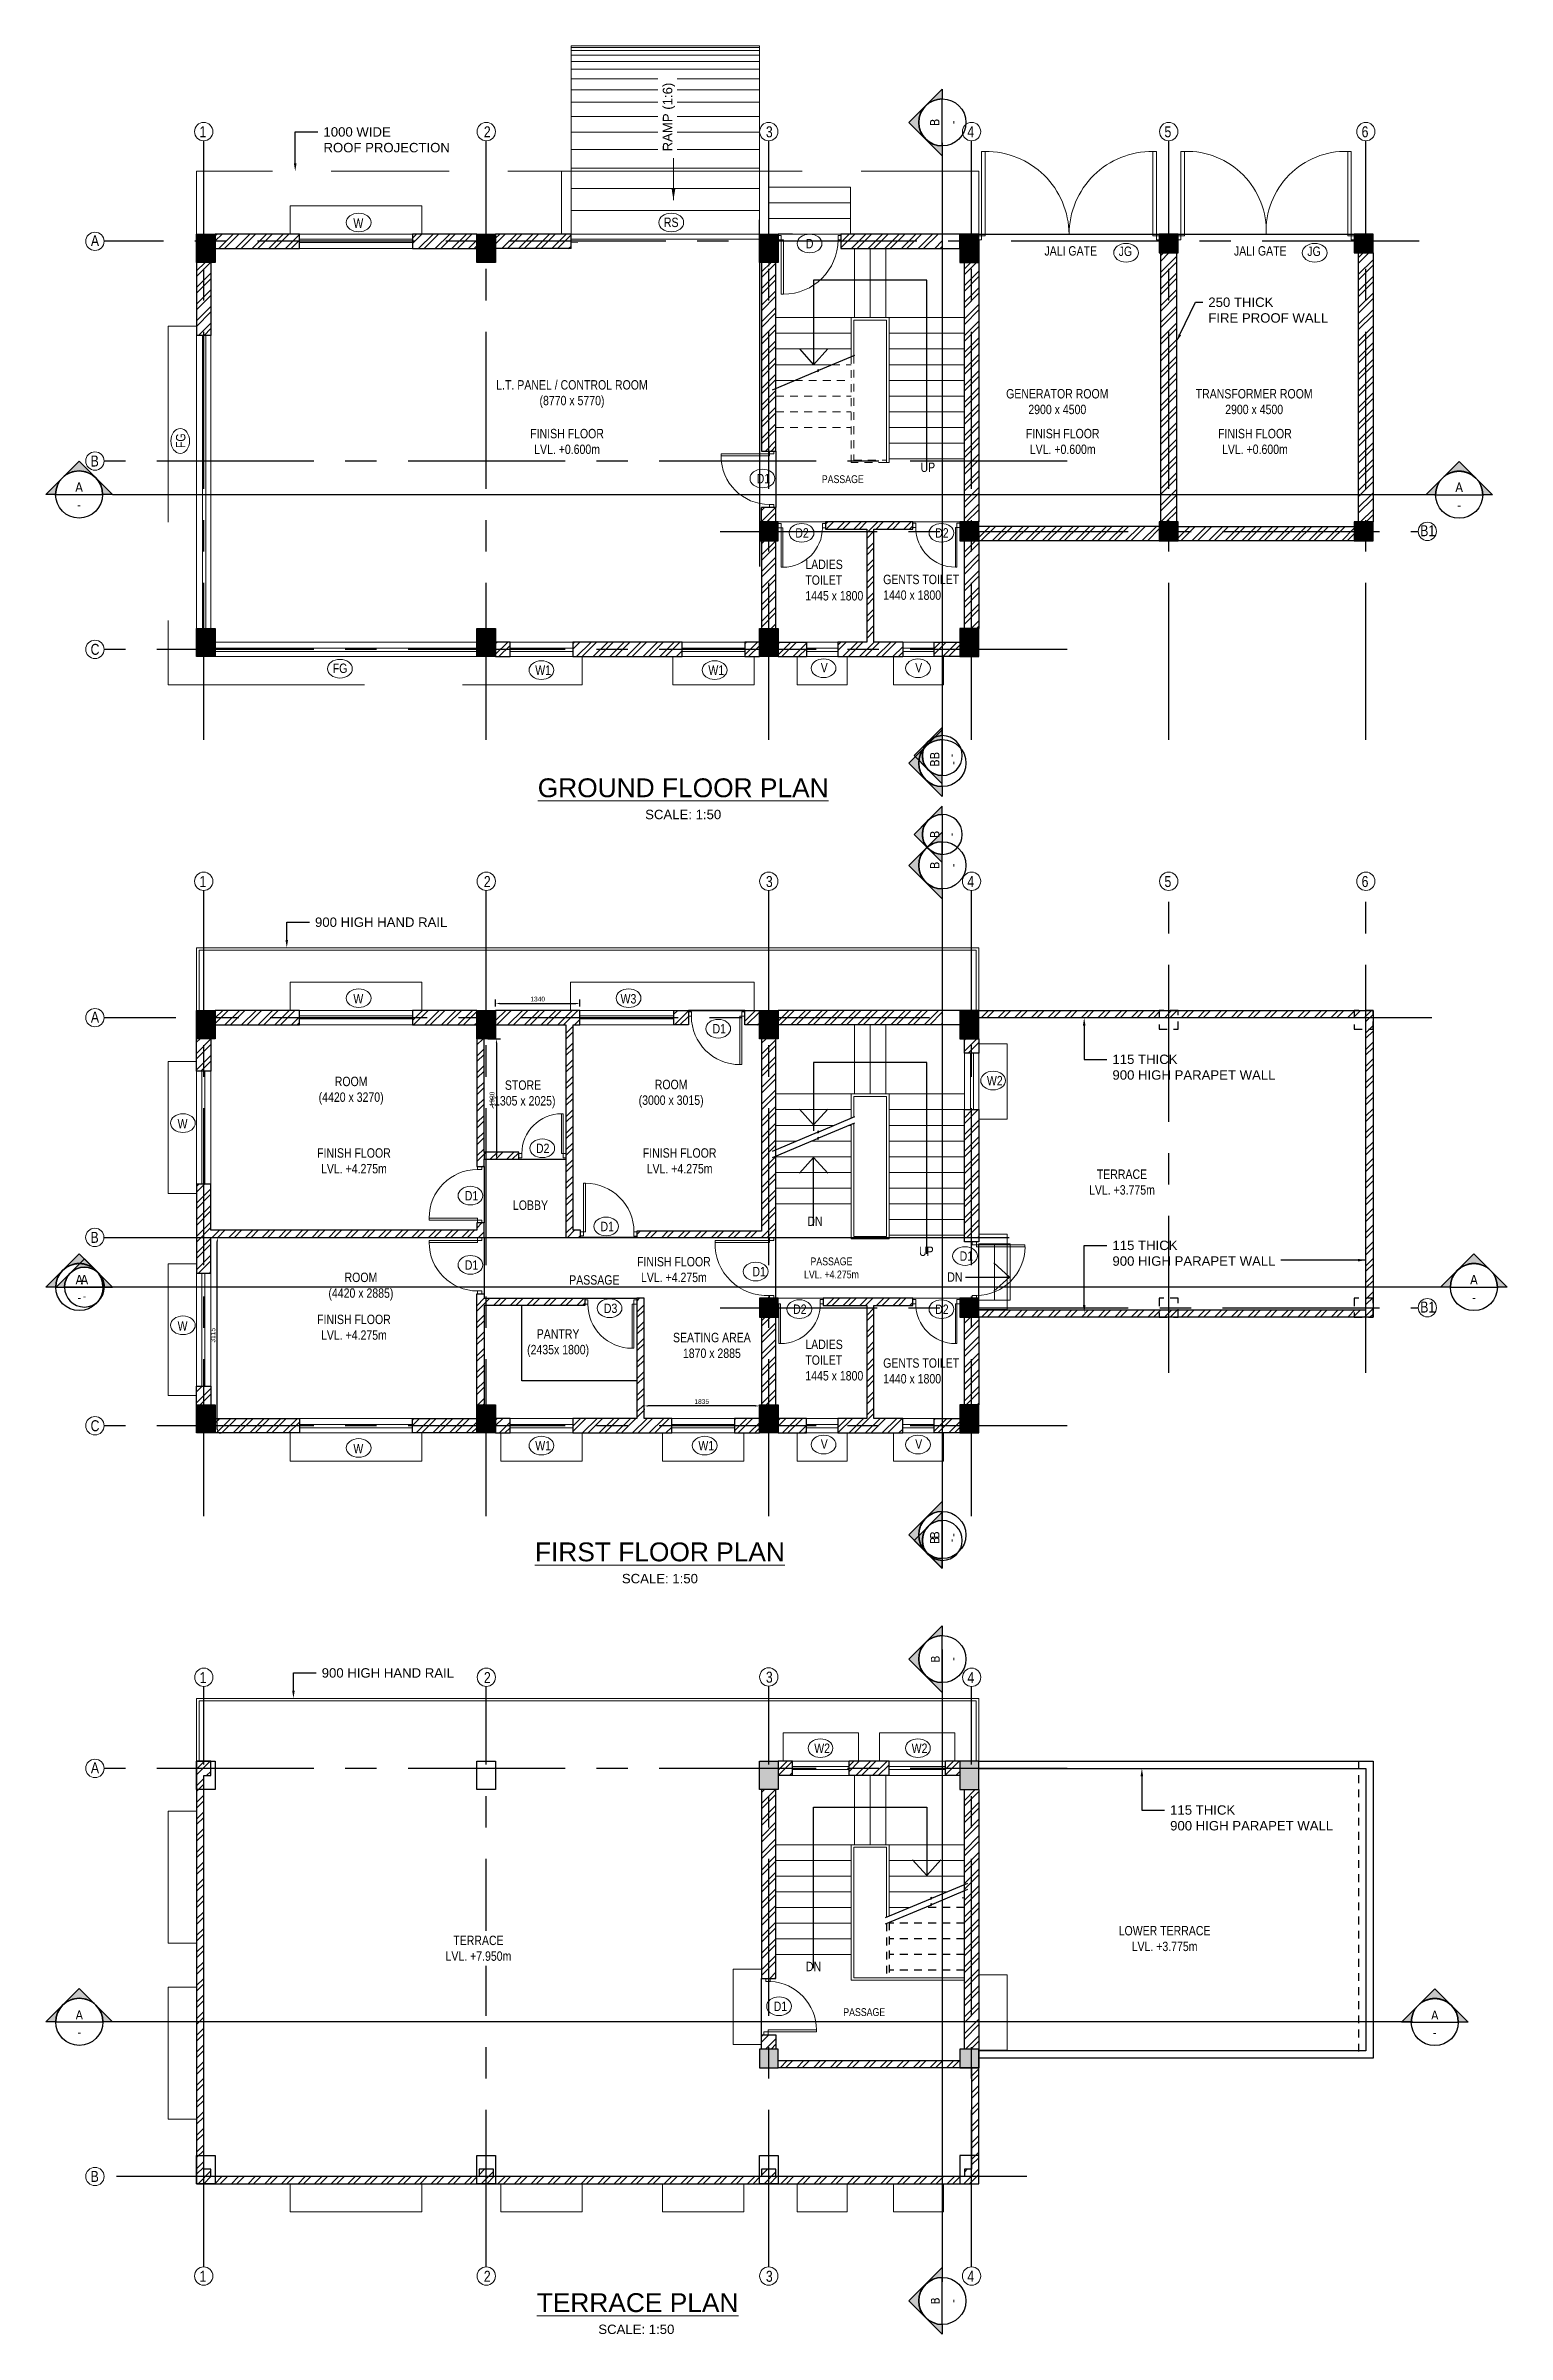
# Model space of a CAD drawing. Header units: millimetres. Extents: x 2923 to 3086, y 1840 to 1916.
# Drawn here: x 3021.62 to 3044.9, y 1876.53 to 1912.98 of the extents above; entities that cross this region are included whole.
import ezdxf
from ezdxf import colors
from ezdxf.entities.mleader import LeaderData, LeaderLine
from ezdxf.enums import TextEntityAlignment as Align
from ezdxf.math import Vec2, Vec3

# ---------------------------------------------------------------- set-up
doc = ezdxf.new("R2010")
doc.units = ezdxf.units.MM
for name, pattern in [('CENTERX2', [4, 2.5, -0.5, 0.5, -0.5]), ('HIDDEN2', [0.1875, 0.125, -0.0625]), ('HIDDENX2', [0.75, 0.5, -0.25])]:
    doc.linetypes.add(name, pattern=pattern)
for name, color, linetype in [('COLUMN', 1, 'Continuous'), ('CONT. LINE', 7, 'Continuous'), ('DIM_100', 7, 'Continuous'), ('DIM_50', 7, 'Continuous'), ('GRID', 8, 'CENTERX2'), ('HATCH', 8, 'Continuous'), ('RAILING', 8, 'Continuous'), ('SECTION_LINE', 7, 'CENTERX2'), ('STAIR', 6, 'Continuous'), ('WALL', 1, 'Continuous')]:
    doc.layers.add(name, color=color, linetype=linetype)
for name, color, linetype, lineweight in [('DOOR', 8, 'Continuous', 13), ('RAMP', 6, 'Continuous', 13), ('ROLING_SHUTTER', 6, 'Continuous', 13), ('ROOF_PROJECTION', 8, 'HIDDEN2', 13), ('Text', 7, 'Continuous', 13), ('WINDOW', 8, 'Continuous', 13)]:
    doc.layers.add(name, color=color, linetype=linetype, lineweight=lineweight)
doc.styles.add('LII-GTEXT', font='arial.ttf', dxfattribs={"width": 0.8})
doc.styles.get("Standard").update_dxf_attribs({"font": 'arial.ttf'})
doc.styles.add('Tahoma', font='tahoma.ttf')
doc.linetypes.add('ZIGZAG', pattern='A,0.0001,-0.2,[131,ltypeshp.shx,S=0.2,R=0,X=-0.2,Y=0],-0.4,[131,ltypeshp.shx,S=0.2,R=180,X=0.2,Y=0],-0.2', length=0.8001)
doc.dimstyles.new('DIM-25', dxfattribs={"dimtxt": 0.075, "dimasz": 0.0625, "dimexe": 0.0625, "dimexo": 0.0625, "dimgap": 0.03125, "dimtad": 1, "dimdec": 0, "dimlfac": 1000, "dimzin": 1, "dimdsep": 46, "dimtxsty": 'Standard', "dimcen": 0.1, "dimadec": 0, "dimazin": 0, "dimtfac": 1, "dimtdec": 0, "dimtmove": 0, "dimatfit": 3, "dimfxl": 1, "dimarcsym": 0})
doc.dimstyles.new('DIM_50', dxfattribs={"dimtxt": 0.15, "dimasz": 0.125, "dimexe": 0.125, "dimexo": 0.125, "dimgap": 0.0625, "dimtad": 1, "dimdec": 0, "dimlfac": 1000, "dimzin": 0, "dimdsep": 46, "dimtxsty": 'LII-GTEXT', "dimcen": 1, "dimclrd": 256, "dimclre": 256, "dimclrt": 256, "dimadec": 0, "dimazin": 0, "dimtfac": 1, "dimtdec": 0, "dimtofl": 0, "dimtmove": 0, "dimatfit": 3, "dimfxl": 1, "dimtolj": 1, "dimtzin": 0, "dimlwd": -1, "dimlwe": -1, "dimarcsym": 0})
pattern_1 = [(45, (2997.81983, 2044.94288), (-0.13258252, 0.13258252), []), (45, (2997.90822, 2044.94288), (-0.13258252, 0.13258252), [])]

msp = doc.modelspace()

# ---------------------------------------------------------------- texts
at = {"layer": 'Text', "width": 0.8}
for s, height, p in [('1', 0.175, (3024.0697, 1911.5224)), ('2', 0.175, (3028.5981, 1911.5224)), ('3', 0.175, (3033.0906, 1911.5224)), ('4', 0.175, (3036.2991, 1911.5224)), ('5', 0.175, (3039.4391, 1911.5224)), ('6', 0.175, (3042.5791, 1911.5224)), ('W', 0.15, (3026.52, 1910.0801)), ('RS', 0.15, (3031.4657, 1910.0924)), ('A', 0.175, (3022.3392, 1909.7885)), ('D', 0.15, (3033.7267, 1909.7544)), ('JALI GATE', 0.15, (3037.5273, 1909.6382)), ('JG', 0.15, (3038.7097, 1909.632)), ('JALI GATE', 0.15, (3040.5459, 1909.6382)), ('JG', 0.15, (3041.7141, 1909.632)), ('B', 0.175, (3022.3351, 1906.2787)), ('D1', 0.15, (3032.945, 1906.0111)), ('UP', 0.15, (3035.5535, 1906.1918)), ('D2', 0.15, (3033.5593, 1905.146)), ('D2', 0.15, (3035.7871, 1905.146)), ('B1', 0.175, (3043.5125, 1905.1685)), ('C', 0.175, (3022.3351, 1903.2787)), ('FG', 0.15, (3026.1916, 1902.9897)), ('W1', 0.15, (3029.4168, 1902.9597)), ('W1', 0.15, (3032.1743, 1902.9597)), ('V', 0.15, (3033.9643, 1903.0007)), ('V', 0.15, (3035.4687, 1903.0007)), ('1', 0.175, (3024.0697, 1899.5802)), ('2', 0.175, (3028.5981, 1899.5802)), ('3', 0.175, (3033.0906, 1899.5802)), ('4', 0.175, (3036.2991, 1899.5802)), ('5', 0.175, (3039.4391, 1899.5802)), ('6', 0.175, (3042.5791, 1899.5802)), ('W', 0.15, (3026.52, 1897.7251)), ('W3', 0.15, (3030.7759, 1897.7251)), ('A', 0.175, (3022.3392, 1897.4221)), ('D1', 0.15, (3032.2409, 1897.2478)), ('W2', 0.15, (3036.6108, 1896.4211)), ('W', 0.15, (3023.7204, 1895.7346)), ('D2', 0.15, (3029.4289, 1895.3426)), ('D1', 0.15, (3028.295, 1894.5883)), ('B', 0.175, (3022.3335, 1893.9122)), ('D1', 0.15, (3030.4562, 1894.0981)), ('DN', 0.15, (3033.7509, 1894.182)), ('UP', 0.15, (3035.5297, 1893.7034)), ('D1', 0.15, (3036.1766, 1893.6264)), ('D1', 0.15, (3028.295, 1893.4846)), ('D1', 0.15, (3032.8762, 1893.3793)), ('DN', 0.15, (3035.98, 1893.2931)), ('B1', 0.175, (3043.5125, 1892.8021)), ('W', 0.15, (3023.7204, 1892.5144)), ('D2', 0.15, (3033.5243, 1892.7806)), ('D2', 0.15, (3035.7871, 1892.7795)), ('C', 0.175, (3022.3351, 1890.9122)), ('V', 0.15, (3033.9643, 1890.6342)), ('V', 0.15, (3035.4687, 1890.6342)), ('W', 0.15, (3026.52, 1890.5603)), ('W1', 0.15, (3029.4168, 1890.6066)), ('W1', 0.15, (3032.0154, 1890.6066)), ('1', 0.175, (3024.0718, 1886.901)), ('2', 0.175, (3028.5999, 1886.901)), ('3', 0.175, (3033.0906, 1886.9065)), ('4', 0.175, (3036.3011, 1886.901)), ('W2', 0.15, (3033.8607, 1885.7872)), ('W2', 0.15, (3035.4123, 1885.7872)), ('A', 0.175, (3022.3392, 1885.4639)), ('DN', 0.15, (3033.7277, 1882.3108)), ('D1', 0.15, (3033.2151, 1881.6761)), ('B', 0.175, (3022.3351, 1878.9541)), ('1', 0.175, (3024.0697, 1877.3636)), ('2', 0.175, (3028.5981, 1877.3636)), ('3', 0.175, (3033.0906, 1877.3636)), ('4', 0.175, (3036.2991, 1877.3636))]:
    msp.add_text(s, height=height, dxfattribs=at).set_placement(p)
msp.add_text('FG', height=0.15, rotation=90, dxfattribs=at).set_placement((3023.8449, 1906.573))
at = {"layer": 'Text', "attachment_point": 1}
for s, insert, char_height, width in [('\\pxql;{\\W0.8;LADIES TOILET\\P1445 x 1800}', (3033.7189, 1904.7947), 0.15, 0.912487), ('{\\W0.8;GENTS TOILET\\P\\pxql;1440 x 1800}', (3034.9587, 1904.555), 0.15, 1.23098), ('\\pxqc;{\\LGROUND FLOOR PLAN\\P\\H0.5x;\\lSCALE: 1:50}', (3029.4405, 1901.3108), 0.3, 4.665988), ('\\pxqc;{\\W0.8;STORE \\P(1305 x 2025)}', (3028.6964, 1896.5001), 0.15, 1.051637), ('\\pxql;{\\W0.8;LADIES TOILET\\P1445 x 1800}', (3033.7189, 1892.3703), 0.15, 0.912487), ('\\pxql;{\\W0.8;GENTS TOILET\\P1440 x 1800}', (3034.9587, 1892.0731), 0.15, 1.215781), ('\\pxqc;{\\LFIRST FLOOR PLAN\\P\\H0.5x;\\lSCALE: 1:50}', (3029.4405, 1889.1397), 0.3, 3.924785), ('{\\LTERRACE PLAN\\P\\pxqc;\\H0.5x;\\lSCALE: 1:50}', (3029.4405, 1877.1816), 0.3, 3.173689)]:
    msp.add_mtext(s, dxfattribs=dict(at, insert=insert, char_height=char_height, width=width))

# ---------------------------------------------------------------- blocks, each defined once
blk = doc.blocks.new('*U3')
h = blk.add_hatch(color=256)
edge = h.paths.add_edge_path()
edge.add_line((-6.35, 0), (-8.98, 0))
edge.add_line((-8.98, 0), (0, 8.98))
edge.add_line((0, 8.98), (8.98, 0))
edge.add_line((8.98, 0), (6.35, 0))
edge.add_arc((0, 0), 6.35, 0, 180)
blk.add_line((-6.35, 0), (6.35, 0))
for points in [[(-6.35, 0), (-8.98, 0), (0, 8.98), (8.98, 0), (6.35, 0, 1)], [(4.49, 4.49, 0.414214), (-4.49, 4.49), (0, 8.98), (4.49, 4.49)]]:
    blk.add_lwpolyline(points, format="xyb", close=True)
blk.add_circle((0, 0), 6.35)
at = {"style": 'Tahoma', "flags": 8}
blk.add_attdef('VIEWNUMBER', text='', height=2.5, dxfattribs=at).set_placement((0, 0), align=Align.BOTTOM_CENTER)
blk.add_attdef('SHEETNUMBER', text='', height=2.5, dxfattribs=at).set_placement((0, -1.59), align=Align.TOP_CENTER)
blk = doc.blocks.new('*U5')
h = blk.add_hatch(color=256)
edge = h.paths.add_edge_path()
edge.add_line((-0.25, 0), (-0.354, 0))
edge.add_line((-0.354, 0), (0, 0.354))
edge.add_line((0, 0.354), (0.354, 0))
edge.add_line((0.354, 0), (0.25, 0))
edge.add_arc((0, 0), 0.25, 0, 180)
blk.add_line((-0.25, 0), (0.25, 0))
for points in [[(-0.25, 0), (-0.354, 0), (0, 0.354), (0.354, 0), (0.25, 0, 1)], [(0.177, 0.177, 0.414214), (-0.177, 0.177), (0, 0.354), (0.177, 0.177)]]:
    blk.add_lwpolyline(points, format="xyb", close=True)
blk.add_circle((0, 0), 0.25)
at = {"style": 'Tahoma', "flags": 8}
blk.add_attdef('VIEWNUMBER', text='', height=0.0938, dxfattribs=at).set_placement((0, 0), align=Align.BOTTOM_CENTER)
blk.add_attdef('SHEETNUMBER', text='', height=0.0938, dxfattribs=at).set_placement((0, -0.063), align=Align.TOP_CENTER)
blk = doc.blocks.new('*D11')
at = {"color": 0, "lineweight": -2, "transparency": 16777216}
for p, q in [((3028.786, 1897.676), (3028.786, 1897.788)), ((3028.849, 1897.725), (3030.064, 1897.725)), ((3030.126, 1897.676), (3030.126, 1897.788))]:
    blk.add_line(p, q, dxfattribs=at)
at = {"color": 0, "transparency": 16777216}
for points in [[(3028.849, 1897.736), (3028.849, 1897.715), (3028.786, 1897.725)], [(3030.064, 1897.736), (3030.064, 1897.715), (3030.126, 1897.725)]]:
    blk.add_solid(points, dxfattribs=at)
at = {"layer": 'Defpoints', "color": 0, "transparency": 16777216}
for p in [(3030.126, 1897.725), (3028.786, 1897.614), (3030.126, 1897.614)]:
    blk.add_point(p, dxfattribs=at)
at = {"color": 0, "transparency": 16777216, "insert": (3029.456, 1897.795), "char_height": 0.075, "attachment_point": 5}
blk.add_mtext('1340', dxfattribs=at)
blk = doc.blocks.new('*D12')
at = {"color": 0, "lineweight": -2, "transparency": 16777216}
for p, q in [((3031.151, 1891.271), (3031.151, 1891.252)), ((3032.924, 1891.315), (3031.214, 1891.315)), ((3032.986, 1891.271), (3032.986, 1891.252))]:
    blk.add_line(p, q, dxfattribs=at)
at = {"color": 0, "transparency": 16777216}
for points in [[(3031.214, 1891.325), (3031.214, 1891.304), (3031.151, 1891.315)], [(3032.924, 1891.325), (3032.924, 1891.304), (3032.986, 1891.315)]]:
    blk.add_solid(points, dxfattribs=at)
at = {"layer": 'Defpoints', "color": 0, "transparency": 16777216}
for p in [(3031.151, 1891.334), (3031.151, 1891.315), (3032.986, 1891.334)]:
    blk.add_point(p, dxfattribs=at)
at = {"color": 0, "transparency": 16777216, "insert": (3032.069, 1891.384), "char_height": 0.075, "attachment_point": 5}
blk.add_mtext('1835', dxfattribs=at)
blk = doc.blocks.new('*D13')
at = {"color": 0, "lineweight": -2, "transparency": 16777216}
for p, q in [((3028.664, 1897.164), (3028.861, 1897.164)), ((3028.799, 1897.101), (3028.799, 1895.306)), ((3028.664, 1895.244), (3028.861, 1895.244))]:
    blk.add_line(p, q, dxfattribs=at)
at = {"color": 0, "transparency": 16777216}
for points in [[(3028.788, 1897.101), (3028.809, 1897.101), (3028.799, 1897.164)], [(3028.788, 1895.306), (3028.809, 1895.306), (3028.799, 1895.244)]]:
    blk.add_solid(points, dxfattribs=at)
at = {"layer": 'Defpoints', "color": 0, "transparency": 16777216}
for p in [(3028.601, 1897.164), (3028.601, 1895.244), (3028.799, 1895.244)]:
    blk.add_point(p, dxfattribs=at)
at = {"color": 0, "transparency": 16777216, "insert": (3028.729, 1896.204), "char_height": 0.075, "attachment_point": 5, "rotation": 90}
blk.add_mtext('1920', dxfattribs=at)
blk = doc.blocks.new('*D14')
at = {"color": 0, "lineweight": -2, "transparency": 16777216}
for p, q in [((3024.353, 1890.946), (3024.353, 1893.936)), ((3024.384, 1893.999), (3024.416, 1893.999)), ((3024.384, 1890.884), (3024.416, 1890.884))]:
    blk.add_line(p, q, dxfattribs=at)
at = {"color": 0, "transparency": 16777216}
for points in [[(3024.343, 1893.936), (3024.364, 1893.936), (3024.353, 1893.999)], [(3024.343, 1890.946), (3024.364, 1890.946), (3024.353, 1890.884)]]:
    blk.add_solid(points, dxfattribs=at)
at = {"layer": 'Defpoints', "color": 0, "transparency": 16777216}
for p in [(3024.321, 1893.999), (3024.353, 1893.999), (3024.321, 1890.884)]:
    blk.add_point(p, dxfattribs=at)
at = {"color": 0, "transparency": 16777216, "insert": (3024.284, 1892.441), "char_height": 0.075, "attachment_point": 5, "rotation": 90}
blk.add_mtext('3115', dxfattribs=at)

# ---------------------------------------------------------------- dimensions: what is measured, and where the dimension line sits
for base, p1, p2, picture, middle in [((3030.1265, 1897.7255), (3028.7865, 1897.6139), (3030.1265, 1897.6139), '*D11', (3029.4565, 1897.795)), ((3031.1515, 1891.3147), (3032.9865, 1891.3339), (3031.1515, 1891.3339), '*D12', (3032.069, 1891.3843))]:
    dim = msp.add_linear_dim(base=base, p1=p1, p2=p2, dimstyle='DIM-25')
    dim.commit()
    dim.dimension.update_dxf_attribs({"geometry": picture, "text_midpoint": middle})
for base, p1, p2, picture, middle in [((3028.7986, 1895.2439), (3028.6015, 1897.1639), (3028.6015, 1895.2439), '*D13', (3028.7291, 1896.2039)), ((3024.3531, 1893.9989), (3024.3215, 1890.8839), (3024.3215, 1893.9989), '*D14', (3024.2835, 1892.4414))]:
    dim = msp.add_linear_dim(base=base, p1=p1, p2=p2, angle=90, dimstyle='DIM-25')
    dim.commit()
    dim.dimension.update_dxf_attribs({"geometry": picture, "text_midpoint": middle})

# ---------------------------------------------------------------- hatches: boundary and pattern name
at = {"layer": 'HATCH'}
h = msp.add_hatch(dxfattribs=at)
h.set_pattern_fill('ANSI32', color=256, scale=0.5)
h.set_pattern_definition(pattern_1)
h.paths.add_polyline_path([(3025.6615, 1909.7504), (3025.6615, 1909.9804), (3024.3215, 1909.9804), (3024.3215, 1909.7504)])
h.paths.add_polyline_path([(3028.4865, 1909.7504), (3028.4865, 1909.9804), (3027.4615, 1909.9804), (3027.4615, 1909.7504)])
h.paths.add_polyline_path([(3029.9865, 1909.7504), (3029.9865, 1909.9804), (3028.7865, 1909.9804), (3028.7865, 1909.7504)])
h.paths.add_polyline_path([(3024.0215, 1908.3654), (3024.2515, 1908.3654), (3024.2515, 1909.5304), (3024.0215, 1909.5304)])
h.paths.add_polyline_path([(3034.2865, 1909.9798), (3034.2865, 1909.7498), (3035.9007, 1909.7503), (3035.9007, 1909.9803)])
h.paths.add_polyline_path([(3033.0215, 1906.5254), (3033.2515, 1906.5254), (3033.2515, 1909.5304), (3033.0215, 1909.5304)])
h.paths.add_polyline_path([(3033.2515, 1905.3954), (3033.2515, 1905.6254), (3033.0215, 1905.6254), (3033.0215, 1905.3954)])
h.paths.add_polyline_path([(3033.0215, 1903.7004), (3033.2515, 1903.7004), (3033.2515, 1905.0954), (3033.0215, 1905.0954)])
h.paths.add_polyline_path([(3034.0393, 1905.3954), (3034.0393, 1905.2804), (3034.6965, 1905.2804), (3034.6965, 1903.4804), (3034.2365, 1903.4804), (3034.2365, 1903.2504), (3035.2715, 1903.2504), (3035.2715, 1903.4804), (3034.8115, 1903.4804), (3034.8115, 1905.2804), (3035.431, 1905.2804), (3035.431, 1905.3954)])
h.paths.add_polyline_path([(3028.7865, 1903.2504), (3029.0165, 1903.2504), (3029.0165, 1903.4804), (3028.7865, 1903.4804)])
h.paths.add_polyline_path([(3031.7565, 1903.2504), (3031.7565, 1903.4804), (3030.0165, 1903.4804), (3030.0165, 1903.2504)])
h.paths.add_polyline_path([(3032.9865, 1903.2504), (3032.9865, 1903.4804), (3032.7565, 1903.4804), (3032.7565, 1903.2504)])
h.paths.add_polyline_path([(3033.7365, 1903.2504), (3033.7365, 1903.4804), (3033.2865, 1903.4804), (3033.2865, 1903.2504)])
h.paths.add_polyline_path([(3035.7715, 1903.2504), (3035.9007, 1903.2504), (3035.9007, 1903.4804), (3035.7715, 1903.4804)])
h.paths.add_polyline_path([(3035.9007, 1903.2504), (3036.1815, 1903.2504), (3036.1815, 1903.4804), (3035.9007, 1903.4804)])
h.paths.add_polyline_path([(3036.4815, 1905.0954), (3036.2515, 1905.0954), (3036.2515, 1903.7004), (3036.4815, 1903.7004)])
h.paths.add_polyline_path([(3036.2515, 1905.3954), (3036.4815, 1905.3954), (3036.4815, 1905.8289), (3036.2515, 1905.8289)])
h.paths.add_polyline_path([(3036.2515, 1905.8289), (3036.4815, 1905.8289), (3036.4815, 1909.5304), (3036.2515, 1909.5304)])
h.paths.add_polyline_path([(3036.4815, 1905.3254), (3036.4815, 1905.0954), (3039.3565, 1905.0954), (3039.3565, 1905.3254)])
h.paths.add_polyline_path([(3039.3815, 1905.3954), (3039.6315, 1905.3954), (3039.6315, 1905.8289), (3039.3815, 1905.8289)])
h.paths.add_polyline_path([(3039.3815, 1905.8289), (3039.6315, 1905.8289), (3039.6315, 1909.6804), (3039.3815, 1909.6804)])
h.paths.add_polyline_path([(3042.4615, 1905.0954), (3042.4615, 1905.3254), (3039.6565, 1905.3254), (3039.6565, 1905.0954)])
h.paths.add_polyline_path([(3042.7615, 1909.6804), (3042.5315, 1909.6804), (3042.5315, 1905.8289), (3042.7615, 1905.8289)])
h = msp.add_hatch(color=256, dxfattribs=at)
h.dxf.hatch_style = 1
h.paths.add_polyline_path([(3024.3215, 1909.9804), (3024.0215, 1909.9804), (3024.0215, 1909.5304), (3024.3215, 1909.5304)])
h = msp.add_hatch(color=256, dxfattribs=at)
h.dxf.hatch_style = 1
h.paths.add_polyline_path([(3028.7865, 1909.9804), (3028.4865, 1909.9804), (3028.4865, 1909.5304), (3028.7865, 1909.5304)])
h = msp.add_hatch(color=256, dxfattribs=at)
h.dxf.hatch_style = 1
h.paths.add_polyline_path([(3033.2865, 1909.9804), (3032.9865, 1909.9804), (3032.9865, 1909.5304), (3033.2865, 1909.5304)])
h = msp.add_hatch(color=256, dxfattribs=at)
h.dxf.hatch_style = 1
h.paths.add_polyline_path([(3036.4815, 1909.9804), (3036.1815, 1909.9804), (3036.1815, 1909.5304), (3036.4815, 1909.5304)])
h = msp.add_hatch(color=256, dxfattribs=at)
h.dxf.hatch_style = 1
h.paths.add_polyline_path([(3039.6565, 1909.9804), (3039.3565, 1909.9804), (3039.3565, 1909.6804), (3039.6565, 1909.6804)])
h = msp.add_hatch(color=256, dxfattribs=at)
h.dxf.hatch_style = 1
h.paths.add_polyline_path([(3042.7615, 1909.9804), (3042.4615, 1909.9804), (3042.4615, 1909.6804), (3042.7615, 1909.6804)])
h = msp.add_hatch(dxfattribs=at)
h.set_pattern_fill('ANSI32', color=256, scale=0.5)
h.set_pattern_definition(pattern_1)
h.paths.add_polyline_path([(3042.6115, 1905.8289), (3042.5315, 1905.8289), (3042.5315, 1905.3954), (3042.6115, 1905.3954)])
h.paths.add_polyline_path([(3042.6115, 1905.3954), (3042.7615, 1905.3954), (3042.7615, 1905.8289), (3042.6115, 1905.8289)])
h = msp.add_hatch(color=256, dxfattribs=at)
h.dxf.hatch_style = 1
h.paths.add_polyline_path([(3033.2865, 1905.3954), (3032.9865, 1905.3954), (3032.9865, 1905.0954), (3033.2865, 1905.0954)])
h = msp.add_hatch(color=256, dxfattribs=at)
h.dxf.hatch_style = 1
h.paths.add_polyline_path([(3036.4815, 1905.3954), (3036.1815, 1905.3954), (3036.1815, 1905.0954), (3036.4815, 1905.0954)])
h = msp.add_hatch(color=256, dxfattribs=at)
h.dxf.hatch_style = 1
h.paths.add_polyline_path([(3039.6565, 1905.3954), (3039.3565, 1905.3954), (3039.3565, 1905.0954), (3039.6565, 1905.0954)])
h = msp.add_hatch(color=256, dxfattribs=at)
h.dxf.hatch_style = 1
h.paths.add_polyline_path([(3042.7615, 1905.3954), (3042.4615, 1905.3954), (3042.4615, 1905.0954), (3042.7615, 1905.0954)])
h = msp.add_hatch(color=256, dxfattribs=at)
h.dxf.hatch_style = 1
h.paths.add_polyline_path([(3024.3215, 1903.7004), (3024.0215, 1903.7004), (3024.0215, 1903.2504), (3024.3215, 1903.2504)])
h = msp.add_hatch(color=256, dxfattribs=at)
h.dxf.hatch_style = 1
h.paths.add_polyline_path([(3028.7865, 1903.7004), (3028.4865, 1903.7004), (3028.4865, 1903.2504), (3028.7865, 1903.2504)])
h = msp.add_hatch(color=256, dxfattribs=at)
h.dxf.hatch_style = 1
h.paths.add_polyline_path([(3033.2865, 1903.7004), (3032.9865, 1903.7004), (3032.9865, 1903.2504), (3033.2865, 1903.2504)])
h = msp.add_hatch(color=256, dxfattribs=at)
h.dxf.hatch_style = 1
h.paths.add_polyline_path([(3036.4815, 1903.7004), (3036.1815, 1903.7004), (3036.1815, 1903.2504), (3036.4815, 1903.2504)])
h = msp.add_hatch(dxfattribs=at)
h.set_pattern_fill('ANSI32', color=256, scale=0.5)
h.set_pattern_definition(pattern_1)
h.paths.add_polyline_path([(3025.6615, 1897.6139), (3024.3215, 1897.6139), (3024.3215, 1897.3839), (3025.6615, 1897.3839)])
h.paths.add_polyline_path([(3024.2515, 1897.1639), (3024.0215, 1897.1639), (3024.0215, 1896.6489), (3024.2515, 1896.6489)])
h.paths.add_polyline_path([(3024.2515, 1894.8489), (3024.0215, 1894.8489), (3024.0215, 1893.9989), (3028.6015, 1893.9989), (3028.6015, 1894.2289), (3028.4865, 1894.2289), (3028.4865, 1894.1139), (3024.2515, 1894.1139)])
h.paths.add_polyline_path([(3024.2515, 1893.9989), (3024.0215, 1893.9989), (3024.0215, 1893.4287), (3024.2515, 1893.4287)])
h.paths.add_polyline_path([(3024.2515, 1891.6287), (3024.0215, 1891.6287), (3024.0215, 1891.3339), (3024.2515, 1891.3339)])
h.paths.add_polyline_path([(3025.6615, 1891.1139), (3024.3215, 1891.1139), (3024.3215, 1890.8839), (3025.6615, 1890.8839)])
h.paths.add_polyline_path([(3028.4865, 1891.1139), (3027.4615, 1891.1139), (3027.4615, 1890.8839), (3028.4865, 1890.8839)])
h.paths.add_polyline_path([(3029.0165, 1891.1139), (3028.7865, 1891.1139), (3028.7865, 1890.8839), (3029.0165, 1890.8839)])
h.paths.add_polyline_path([(3028.6015, 1892.9139), (3030.2065, 1892.9139), (3030.2065, 1893.0289), (3028.6015, 1893.0289), (3028.6015, 1893.0989), (3028.4865, 1893.0989), (3028.4865, 1891.3339), (3028.6015, 1891.3339)])
h.paths.add_polyline_path([(3029.1565, 1895.3589), (3028.6015, 1895.3589), (3028.6015, 1897.1639), (3028.4865, 1897.1639), (3028.4865, 1895.1289), (3028.6015, 1895.1289), (3028.6015, 1895.2439), (3029.1565, 1895.2439)])
h.paths.add_polyline_path([(3028.4865, 1897.6139), (3027.4615, 1897.6139), (3027.4615, 1897.3839), (3028.4865, 1897.3839)])
h.paths.add_polyline_path([(3030.1265, 1897.6139), (3028.7865, 1897.6139), (3028.7865, 1897.3839), (3029.9065, 1897.3839), (3029.9065, 1895.3375), (3029.9068, 1895.3375), (3029.9068, 1895.2689), (3029.9065, 1893.9989), (3030.1365, 1893.9989), (3030.1365, 1894.1139), (3030.0215, 1894.1139), (3030.0215, 1897.3839), (3030.1265, 1897.3839)])
h.paths.add_polyline_path([(3031.5915, 1891.1139), (3031.1515, 1891.1139), (3031.1515, 1893.0289), (3031.0365, 1893.0289), (3031.0365, 1891.1139), (3030.0165, 1891.1139), (3030.0165, 1890.8839), (3031.5915, 1890.8839)])
h.paths.add_polyline_path([(3033.2515, 1897.1639), (3033.0215, 1897.1639), (3033.0215, 1894.0989), (3031.0365, 1894.0989), (3031.0365, 1893.9989), (3033.2515, 1893.9989)])
h.paths.add_polyline_path([(3031.8565, 1897.6139), (3031.6265, 1897.6139), (3031.6265, 1897.3839), (3031.8565, 1897.3839)])
h.paths.add_polyline_path([(3032.9865, 1897.6139), (3032.7565, 1897.6139), (3032.7565, 1897.3839), (3032.9865, 1897.3839)])
h.paths.add_polyline_path([(3035.9007, 1897.6139), (3033.2865, 1897.6139), (3033.2865, 1897.3839), (3035.9007, 1897.3839)])
h.paths.add_polyline_path([(3036.4815, 1897.1639), (3036.2515, 1897.1639), (3036.2515, 1896.9339), (3036.4815, 1896.9339)])
h.paths.add_polyline_path([(3036.4815, 1896.0339), (3036.2515, 1896.0339), (3036.2515, 1893.9989), (3036.4815, 1893.9989)])
h.paths.add_polyline_path([(3035.4311, 1893.0289), (3034.0043, 1893.0289), (3034.0043, 1892.9139), (3034.6965, 1892.9139), (3034.6965, 1891.1139), (3034.2365, 1891.1139), (3034.2365, 1890.8839), (3035.2715, 1890.8839), (3035.2715, 1891.1139), (3034.8115, 1891.1139), (3034.8115, 1892.9139), (3035.4311, 1892.9139)])
h.paths.add_polyline_path([(3033.2515, 1892.7289), (3033.0215, 1892.7289), (3033.0215, 1891.3339), (3033.2515, 1891.3339)])
h.paths.add_polyline_path([(3032.9865, 1891.1139), (3032.5915, 1891.1139), (3032.5915, 1890.8839), (3032.9865, 1890.8839)])
h.paths.add_polyline_path([(3033.7365, 1891.1139), (3033.2865, 1891.1139), (3033.2865, 1890.8839), (3033.7365, 1890.8839)])
h.paths.add_polyline_path([(3036.1815, 1891.1139), (3035.9007, 1891.1139), (3035.9007, 1890.8839), (3036.1815, 1890.8839)])
h.paths.add_polyline_path([(3035.9007, 1891.1139), (3035.7715, 1891.1139), (3035.7715, 1890.8839), (3035.9007, 1890.8839)])
h.paths.add_polyline_path([(3036.4815, 1892.7289), (3036.2515, 1892.7289), (3036.2515, 1891.3339), (3036.4815, 1891.3339)])
h = msp.add_hatch(color=256, dxfattribs=at)
h.dxf.hatch_style = 1
h.paths.add_polyline_path([(3024.3215, 1897.6139), (3024.0215, 1897.6139), (3024.0215, 1897.1639), (3024.3215, 1897.1639)])
h = msp.add_hatch(color=256, dxfattribs=at)
h.dxf.hatch_style = 1
h.paths.add_polyline_path([(3028.7865, 1897.6139), (3028.4865, 1897.6139), (3028.4865, 1897.1639), (3028.7865, 1897.1639)])
h = msp.add_hatch(color=256, dxfattribs=at)
h.dxf.hatch_style = 1
h.paths.add_polyline_path([(3033.2865, 1897.6139), (3032.9865, 1897.6139), (3032.9865, 1897.1639), (3033.2865, 1897.1639)])
h = msp.add_hatch(color=256, dxfattribs=at)
h.dxf.hatch_style = 1
h.paths.add_polyline_path([(3036.4815, 1897.6139), (3036.1815, 1897.6139), (3036.1815, 1897.1639), (3036.4815, 1897.1639)])
h = msp.add_hatch(dxfattribs=at)
h.set_pattern_fill('ANSI32', color=256, scale=0.5)
h.set_pattern_definition(pattern_1)
h.paths.add_polyline_path([(3039.3565, 1892.8439), (3036.4815, 1892.8439), (3036.4815, 1892.7289), (3039.3565, 1892.7289)])
h.paths.add_polyline_path([(3042.4615, 1892.8439), (3039.6565, 1892.8439), (3039.6565, 1892.7289), (3042.4615, 1892.7289)])
h.paths.add_polyline_path([(3039.6565, 1892.8439), (3039.3565, 1892.8439), (3039.3565, 1892.7289), (3039.6565, 1892.7289)])
h.paths.add_polyline_path([(3042.7615, 1893.0289), (3042.6465, 1893.0289), (3042.6465, 1892.8439), (3042.4615, 1892.8439), (3042.4615, 1892.7289), (3042.7615, 1892.7289)])
h.paths.add_polyline_path([(3042.7615, 1893.2074), (3042.6465, 1893.2074), (3042.6465, 1893.0289), (3042.7615, 1893.0289)])
h.paths.add_polyline_path([(3042.7615, 1897.6139), (3042.5315, 1897.6139), (3042.5315, 1897.4989), (3042.6465, 1897.4989), (3042.6465, 1893.2074), (3042.7615, 1893.2074)])
h.paths.add_polyline_path([(3042.5315, 1897.6139), (3042.4615, 1897.6139), (3042.4615, 1897.4989), (3042.5315, 1897.4989)])
h.paths.add_polyline_path([(3042.4615, 1897.6139), (3039.6565, 1897.6139), (3039.6565, 1897.4989), (3042.4615, 1897.4989)])
h.paths.add_polyline_path([(3039.6565, 1897.6139), (3039.3565, 1897.6139), (3039.3565, 1897.4989), (3039.6565, 1897.4989)])
h.paths.add_polyline_path([(3039.3565, 1897.6139), (3036.4815, 1897.6139), (3036.4815, 1897.4989), (3039.3565, 1897.4989)])
h = msp.add_hatch(color=256, dxfattribs=at)
h.dxf.hatch_style = 1
h.paths.add_polyline_path([(3033.2865, 1893.0289), (3032.9865, 1893.0289), (3032.9865, 1892.7289), (3033.2865, 1892.7289)])
h = msp.add_hatch(color=256, dxfattribs=at)
h.dxf.hatch_style = 1
h.paths.add_polyline_path([(3036.4815, 1893.0289), (3036.1815, 1893.0289), (3036.1815, 1892.7289), (3036.4815, 1892.7289)])
h = msp.add_hatch(color=256, dxfattribs=at)
h.dxf.hatch_style = 1
h.paths.add_polyline_path([(3024.3215, 1891.3339), (3024.0215, 1891.3339), (3024.0215, 1890.8839), (3024.3215, 1890.8839)])
h = msp.add_hatch(color=256, dxfattribs=at)
h.dxf.hatch_style = 1
h.paths.add_polyline_path([(3028.7865, 1891.3339), (3028.4865, 1891.3339), (3028.4865, 1890.8839), (3028.7865, 1890.8839)])
h = msp.add_hatch(color=256, dxfattribs=at)
h.dxf.hatch_style = 1
h.paths.add_polyline_path([(3033.2865, 1891.3339), (3032.9865, 1891.3339), (3032.9865, 1890.8839), (3033.2865, 1890.8839)])
h = msp.add_hatch(color=256, dxfattribs=at)
h.dxf.hatch_style = 1
h.paths.add_polyline_path([(3036.4815, 1891.3339), (3036.1815, 1891.3339), (3036.1815, 1890.8839), (3036.4815, 1890.8839)])
h = msp.add_hatch(dxfattribs=at)
h.set_pattern_fill('ANSI32', color=256, scale=0.5)
h.set_pattern_definition(pattern_1)
h.paths.add_polyline_path([(3024.2515, 1885.6558), (3024.0215, 1885.6558), (3024.0215, 1885.2058), (3024.1365, 1885.2058), (3024.1365, 1885.4258), (3024.2515, 1885.4258)])
h.paths.add_polyline_path([(3024.1365, 1885.2058), (3024.0215, 1885.2058), (3024.0215, 1881.5042), (3024.1365, 1881.5042)])
h.paths.add_polyline_path([(3024.1365, 1881.5042), (3024.0215, 1881.5042), (3024.0215, 1879.3758), (3024.1365, 1879.3758)])
h.paths.add_polyline_path([(3024.2515, 1879.1558), (3024.1365, 1879.1558), (3024.1365, 1879.3758), (3024.0215, 1879.3758), (3024.0215, 1878.9258), (3024.3215, 1878.9258), (3024.3215, 1879.0408), (3024.2515, 1879.0408)])
h.paths.add_polyline_path([(3028.4865, 1879.0408), (3024.3215, 1879.0408), (3024.3215, 1878.9258), (3028.4865, 1878.9258)])
h.paths.add_polyline_path([(3028.7515, 1879.1558), (3028.5215, 1879.1558), (3028.5215, 1879.0408), (3028.4865, 1879.0408), (3028.4865, 1878.9258), (3028.7865, 1878.9258), (3028.7865, 1879.0408), (3028.7515, 1879.0408)])
h.paths.add_polyline_path([(3032.9865, 1879.0408), (3028.7865, 1879.0408), (3028.7865, 1878.9258), (3032.9865, 1878.9258)])
h.paths.add_polyline_path([(3033.2515, 1879.1558), (3033.0215, 1879.1558), (3033.0215, 1879.0408), (3032.9865, 1879.0408), (3032.9865, 1878.9258), (3033.2865, 1878.9258), (3033.2865, 1879.0408), (3033.2515, 1879.0408)])
h.paths.add_polyline_path([(3035.9007, 1879.0408), (3033.2865, 1879.0408), (3033.2865, 1878.9258), (3035.9007, 1878.9258)])
h.paths.add_polyline_path([(3036.1815, 1879.0408), (3035.9007, 1879.0408), (3035.9007, 1878.9258), (3036.1815, 1878.9258)])
h.paths.add_polyline_path([(3036.4815, 1879.3758), (3036.3665, 1879.3758), (3036.3665, 1879.1558), (3036.2515, 1879.1558), (3036.2515, 1879.0408), (3036.1815, 1879.0408), (3036.1815, 1878.9258), (3036.4815, 1878.9258)])
h.paths.add_polyline_path([(3036.4815, 1880.7708), (3036.3665, 1880.7708), (3036.3665, 1879.3758), (3036.4815, 1879.3758)])
h.paths.add_polyline_path([(3035.0515, 1885.6558), (3034.4165, 1885.6558), (3034.4165, 1885.4258), (3035.0515, 1885.4258)])
h.paths.add_polyline_path([(3033.5165, 1885.6558), (3033.2865, 1885.6558), (3033.2865, 1885.4258), (3033.5165, 1885.4258)])
h.paths.add_polyline_path([(3036.1815, 1885.6558), (3035.9515, 1885.6558), (3035.9515, 1885.4258), (3036.1815, 1885.4258)])
h.paths.add_polyline_path([(3036.4815, 1885.2058), (3036.2515, 1885.2058), (3036.2515, 1881.5042), (3036.4815, 1881.5042)])
h.paths.add_polyline_path([(3033.2515, 1885.2058), (3033.0215, 1885.2058), (3033.0215, 1882.1958), (3033.2515, 1882.1958)])
h.paths.add_polyline_path([(3033.2515, 1881.2958), (3033.0215, 1881.2958), (3033.0215, 1881.0708), (3033.2515, 1881.0708)])
h.paths.add_polyline_path([(3036.4815, 1881.5042), (3036.2515, 1881.5042), (3036.2515, 1881.0708), (3036.4815, 1881.0708)])
h = msp.add_hatch(color=256, dxfattribs=at)
h.dxf.hatch_style = 1
h.paths.add_polyline_path([(3033.2865, 1885.6558), (3032.9865, 1885.6558), (3032.9865, 1885.2058), (3033.2865, 1885.2058)])
h.paths.add_polyline_path([(3036.4815, 1885.6558), (3036.1815, 1885.6558), (3036.1815, 1885.2058), (3036.4815, 1885.2058)])
h.paths.add_polyline_path([(3036.4815, 1881.0708), (3036.1815, 1881.0708), (3036.1815, 1880.7708), (3036.4815, 1880.7708)])
h.paths.add_polyline_path([(3033.2865, 1881.0708), (3032.9865, 1881.0708), (3032.9865, 1880.7708), (3033.2865, 1880.7708)])
h = msp.add_hatch(dxfattribs=at)
h.set_pattern_fill('ANSI32', color=256, scale=0.5)
h.set_pattern_definition(pattern_1)
h.paths.add_polyline_path([(3035.9007, 1880.8858), (3033.2865, 1880.8858), (3033.2865, 1880.7708), (3035.9007, 1880.7708)])
h.paths.add_polyline_path([(3036.1815, 1880.8858), (3035.9007, 1880.8858), (3035.9007, 1880.7708), (3036.1815, 1880.7708)])

# ---------------------------------------------------------------- linework, layer by layer
msp.add_line((3028.6015, 1895.3589), (3028.6015, 1895.2439))
at = {"layer": 'COLUMN'}
for points in [[(3024.0215, 1909.9804), (3024.3215, 1909.9804), (3024.3215, 1909.5304), (3024.0215, 1909.5304)], [(3028.4865, 1909.9804), (3028.7865, 1909.9804), (3028.7865, 1909.5304), (3028.4865, 1909.5304)], [(3032.9865, 1909.9804), (3033.2865, 1909.9804), (3033.2865, 1909.5304), (3032.9865, 1909.5304)], [(3036.4815, 1909.9804), (3036.1815, 1909.9804), (3036.1815, 1909.5304), (3036.4815, 1909.5304)], [(3039.6565, 1909.9804), (3039.3565, 1909.9804), (3039.3565, 1909.6804), (3039.6565, 1909.6804)], [(3042.7615, 1909.9804), (3042.4615, 1909.9804), (3042.4615, 1909.6804), (3042.7615, 1909.6804)], [(3033.2865, 1905.3954), (3032.9865, 1905.3954), (3032.9865, 1905.0954), (3033.2865, 1905.0954)], [(3036.4815, 1905.3954), (3036.1815, 1905.3954), (3036.1815, 1905.0954), (3036.4815, 1905.0954)], [(3039.6565, 1905.3954), (3039.3565, 1905.3954), (3039.3565, 1905.0954), (3039.6565, 1905.0954)], [(3042.7615, 1905.3954), (3042.4615, 1905.3954), (3042.4615, 1905.0954), (3042.7615, 1905.0954)], [(3024.0215, 1903.7004), (3024.3215, 1903.7004), (3024.3215, 1903.2504), (3024.0215, 1903.2504)], [(3028.4865, 1903.7004), (3028.7865, 1903.7004), (3028.7865, 1903.2504), (3028.4865, 1903.2504)], [(3032.9865, 1903.7004), (3033.2865, 1903.7004), (3033.2865, 1903.2504), (3032.9865, 1903.2504)], [(3036.4815, 1903.7004), (3036.1815, 1903.7004), (3036.1815, 1903.2504), (3036.4815, 1903.2504)], [(3024.0215, 1897.6139), (3024.3215, 1897.6139), (3024.3215, 1897.1639), (3024.0215, 1897.1639)], [(3028.4865, 1897.6139), (3028.7865, 1897.6139), (3028.7865, 1897.1639), (3028.4865, 1897.1639)], [(3032.9865, 1897.6139), (3033.2865, 1897.6139), (3033.2865, 1897.1639), (3032.9865, 1897.1639)], [(3036.4815, 1897.6139), (3036.1815, 1897.6139), (3036.1815, 1897.1639), (3036.4815, 1897.1639)], [(3036.4815, 1893.0289), (3036.1815, 1893.0289), (3036.1815, 1892.7289), (3036.4815, 1892.7289)], [(3024.0215, 1891.3339), (3024.3215, 1891.3339), (3024.3215, 1890.8839), (3024.0215, 1890.8839)], [(3028.4865, 1891.3339), (3028.7865, 1891.3339), (3028.7865, 1890.8839), (3028.4865, 1890.8839)], [(3032.9865, 1891.3339), (3033.2865, 1891.3339), (3033.2865, 1890.8839), (3032.9865, 1890.8839)], [(3036.4815, 1891.3339), (3036.1815, 1891.3339), (3036.1815, 1890.8839), (3036.4815, 1890.8839)], [(3032.9865, 1885.6558), (3033.2865, 1885.6558), (3033.2865, 1885.2058), (3032.9865, 1885.2058)], [(3036.4815, 1885.6558), (3036.1815, 1885.6558), (3036.1815, 1885.2058), (3036.4815, 1885.2058)], [(3033.2865, 1881.0708), (3032.9865, 1881.0708), (3032.9865, 1880.7708), (3033.2865, 1880.7708)], [(3036.4815, 1881.0708), (3036.1815, 1881.0708), (3036.1815, 1880.7708), (3036.4815, 1880.7708)]]:
    msp.add_lwpolyline(points, close=True, dxfattribs=at)
at = {"layer": 'COLUMN', "color": 8, "linetype": 'HIDDEN2'}
for points in [[(3039.6565, 1897.6139), (3039.3565, 1897.6139), (3039.3565, 1897.3139), (3039.6565, 1897.3139)], [(3042.7615, 1897.6139), (3042.4615, 1897.6139), (3042.4615, 1897.3139), (3042.7615, 1897.3139)], [(3039.6565, 1893.0289), (3039.3565, 1893.0289), (3039.3565, 1892.7289), (3039.6565, 1892.7289)], [(3042.7615, 1893.0289), (3042.4615, 1893.0289), (3042.4615, 1892.7289), (3042.7615, 1892.7289)]]:
    msp.add_lwpolyline(points, close=True, dxfattribs=at)
at = {"layer": 'COLUMN', "color": 8, "linetype": 'HIDDENX2'}
for points in [[(3024.0215, 1885.6558), (3024.3215, 1885.6558), (3024.3215, 1885.2058), (3024.0215, 1885.2058)], [(3028.4865, 1885.6558), (3028.7865, 1885.6558), (3028.7865, 1885.2058), (3028.4865, 1885.2058)], [(3024.0215, 1879.3758), (3024.3215, 1879.3758), (3024.3215, 1878.9258), (3024.0215, 1878.9258)], [(3028.4865, 1879.3758), (3028.7865, 1879.3758), (3028.7865, 1878.9258), (3028.4865, 1878.9258)], [(3032.9865, 1879.3758), (3033.2865, 1879.3758), (3033.2865, 1878.9258), (3032.9865, 1878.9258)], [(3036.4815, 1879.3758), (3036.1815, 1879.3758), (3036.1815, 1878.9258), (3036.4815, 1878.9258)]]:
    msp.add_lwpolyline(points, close=True, dxfattribs=at)
at = {"layer": 'CONT. LINE'}
for points in [[(3033.1936, 1907.5017), (3033.9111, 1907.8025), (3033.9235, 1907.7891), (3033.9218, 1907.8256), (3033.9342, 1907.8122), (3034.5083, 1908.0529)], [(3033.1936, 1895.3721), (3033.9111, 1895.6729), (3033.9235, 1895.6595), (3033.9218, 1895.696), (3033.9342, 1895.6826), (3034.5083, 1895.9233)], [(3033.1936, 1895.2721), (3033.9111, 1895.5729), (3033.9235, 1895.5595), (3033.9218, 1895.596), (3033.9342, 1895.5826), (3034.5083, 1895.8233)], [(3034.9936, 1883.164), (3035.7111, 1883.4648), (3035.7235, 1883.4514), (3035.7218, 1883.4879), (3035.7342, 1883.4744), (3036.3083, 1883.7151)], [(3034.9936, 1883.064), (3035.7111, 1883.3648), (3035.7235, 1883.3514), (3035.7218, 1883.3879), (3035.7342, 1883.3744), (3036.3083, 1883.6151)]]:
    msp.add_lwpolyline(points, dxfattribs=at)
at = {"layer": 'DIM_50'}
for p, q in [((3036.4815, 1909.9804), (3039.3565, 1909.9804)), ((3039.6565, 1909.9804), (3042.4615, 1909.9804)), ((3033.2515, 1906.5254), (3033.2515, 1905.6254)), ((3031.8565, 1897.6139), (3032.7565, 1897.6139)), ((3032.7565, 1897.6139), (3031.8565, 1897.6139)), ((3029.1565, 1895.2439), (3029.9065, 1895.2439)), ((3028.6015, 1895.1289), (3028.6015, 1894.2289)), ((3028.6015, 1893.9989), (3028.6015, 1893.0989)), ((3031.0365, 1893.9989), (3030.1365, 1893.9989)), ((3033.2515, 1893.0289), (3033.2515, 1893.9989)), ((3036.4815, 1892.9989), (3036.4815, 1893.8989)), ((3030.2065, 1893.0289), (3031.0365, 1893.0289)), ((3033.0215, 1881.2958), (3033.0215, 1882.1958))]:
    msp.add_line(p, q, dxfattribs=at)
for points in [[(3035.6515, 1906.2257), (3035.6515, 1909.2479), (3033.8515, 1909.2479), (3033.8515, 1907.9004)], [(3033.6269, 1908.1504), (3033.8515, 1907.9004), (3034.076, 1908.1504)], [(3033.6269, 1896.0418), (3033.8515, 1895.7918), (3034.076, 1896.0418)], [(3033.6269, 1895.0237), (3033.8515, 1895.2737), (3034.076, 1895.0237)], [(3033.8515, 1894.1841), (3033.8515, 1895.2737)], [(3036.272, 1893.3676), (3036.9726, 1893.3676)], [(3036.7226, 1893.5921), (3036.9726, 1893.3676), (3036.7226, 1893.1431)], [(3033.8515, 1882.3594), (3033.8515, 1884.9233), (3035.6515, 1884.9233), (3035.6515, 1883.8336)], [(3035.876, 1884.0836), (3035.6515, 1883.8336), (3035.4269, 1884.0836)]]:
    msp.add_lwpolyline(points, dxfattribs=at)
at = {"layer": 'DOOR', "lineweight": 9}
for points in [[(3036.582, 1909.9555), (3036.582, 1911.2983), (3036.5272, 1911.2983), (3036.5272, 1909.9555)], [(3039.2559, 1909.9554), (3039.2559, 1911.2983), (3039.3107, 1911.2983), (3039.3107, 1909.9554)], [(3039.757, 1909.9554), (3039.757, 1911.2983), (3039.7022, 1911.2983), (3039.7022, 1909.9554)], [(3042.3595, 1909.9554), (3042.3595, 1911.2983), (3042.4143, 1911.2983), (3042.4143, 1909.9554)], [(3033.3336, 1909.9579), (3033.3336, 1909.8893), (3033.2865, 1909.8893), (3033.2865, 1909.9579)], [(3033.369, 1909.8893), (3033.369, 1909.0224), (3033.3336, 1909.0224), (3033.3336, 1909.8893)], [(3034.2865, 1909.9579), (3034.2865, 1909.8893), (3034.2393, 1909.8893), (3034.2393, 1909.9579)], [(3036.5272, 1909.9555), (3036.5272, 1909.8869), (3036.48, 1909.8869), (3036.48, 1909.9555)], [(3039.3107, 1909.9555), (3039.3107, 1909.8869), (3039.3579, 1909.8869), (3039.3579, 1909.9555)], [(3039.7022, 1909.9555), (3039.7022, 1909.8869), (3039.655, 1909.8869), (3039.655, 1909.9555)], [(3042.4143, 1909.9555), (3042.4143, 1909.8869), (3042.4615, 1909.8869), (3042.4615, 1909.9555)], [(3033.1479, 1906.4468), (3032.3767, 1906.4468), (3032.3767, 1906.4782), (3033.1479, 1906.4782)], [(3033.2165, 1906.5254), (3033.1479, 1906.5254), (3033.1479, 1906.4783), (3033.2165, 1906.4783)], [(3033.2172, 1905.6726), (3033.1486, 1905.6726), (3033.1486, 1905.6254), (3033.2172, 1905.6254)], [(3033.3336, 1905.3729), (3033.3336, 1905.3043), (3033.2865, 1905.3043), (3033.2865, 1905.3729)], [(3034.0393, 1905.3729), (3034.0393, 1905.3043), (3033.9921, 1905.3043), (3033.9921, 1905.3729)], [(3035.431, 1905.374), (3035.431, 1905.3054), (3035.4781, 1905.3054), (3035.4781, 1905.374)], [(3036.1343, 1905.374), (3036.1343, 1905.3054), (3036.1815, 1905.3054), (3036.1815, 1905.374)], [(3033.3592, 1905.3043), (3033.3592, 1904.6738), (3033.3335, 1904.6738), (3033.3335, 1905.3043)], [(3036.1086, 1905.3054), (3036.1086, 1904.6749), (3036.1343, 1904.6749), (3036.1343, 1905.3054)], [(3031.8565, 1897.5914), (3031.8565, 1897.5228), (3031.9036, 1897.5228), (3031.9036, 1897.5914)], [(3032.6778, 1897.5228), (3032.6778, 1896.7517), (3032.7093, 1896.7517), (3032.7093, 1897.5228)], [(3032.7093, 1897.5914), (3032.7093, 1897.5228), (3032.7565, 1897.5228), (3032.7565, 1897.5914)], [(3029.8341, 1895.3375), (3029.8341, 1895.968), (3029.8598, 1895.968), (3029.8598, 1895.3375)], [(3029.1565, 1895.3375), (3029.1565, 1895.2689), (3029.2036, 1895.2689), (3029.2036, 1895.3375)], [(3029.8596, 1895.3375), (3029.8596, 1895.2689), (3029.9068, 1895.2689), (3029.9068, 1895.3375)], [(3028.5672, 1895.0818), (3028.4986, 1895.0818), (3028.4986, 1895.1289), (3028.5672, 1895.1289)], [(3030.2151, 1894.0903), (3030.2151, 1894.8615), (3030.1836, 1894.8615), (3030.1836, 1894.0903)], [(3028.4979, 1894.3076), (3027.7267, 1894.3076), (3027.7267, 1894.2761), (3028.4979, 1894.2761)], [(3028.5665, 1894.2289), (3028.4979, 1894.2289), (3028.4979, 1894.2761), (3028.5665, 1894.2761)], [(3030.1365, 1894.0217), (3030.1365, 1894.0903), (3030.1836, 1894.0903), (3030.1836, 1894.0217)], [(3030.9893, 1894.021), (3030.9893, 1894.0896), (3031.0365, 1894.0896), (3031.0365, 1894.021)], [(3028.4979, 1893.9203), (3027.7267, 1893.9203), (3027.7267, 1893.9518), (3028.4979, 1893.9518)], [(3028.5665, 1893.9989), (3028.4979, 1893.9989), (3028.4979, 1893.9518), (3028.5665, 1893.9518)], [(3033.2165, 1893.9989), (3033.1479, 1893.9989), (3033.1479, 1893.9518), (3033.2165, 1893.9518)], [(3036.4465, 1893.9289), (3036.3779, 1893.9289), (3036.3779, 1893.8818), (3036.4465, 1893.8818)], [(3036.4465, 1893.8503), (3037.2176, 1893.8503), (3037.2176, 1893.8818), (3036.4465, 1893.8818)], [(3028.5672, 1893.1461), (3028.4986, 1893.1461), (3028.4986, 1893.0989), (3028.5672, 1893.0989)], [(3030.2065, 1893.0057), (3030.2065, 1892.9371), (3030.2536, 1892.9371), (3030.2536, 1893.0057)], [(3030.9893, 1893.0064), (3030.9893, 1892.9379), (3031.0365, 1892.9379), (3031.0365, 1893.0064)], [(3033.2172, 1893.0761), (3033.1486, 1893.0761), (3033.1486, 1893.0289), (3033.2172, 1893.0289)], [(3034.0043, 1893.0075), (3034.0043, 1892.9389), (3033.9571, 1892.9389), (3033.9571, 1893.0075)], [(3035.4311, 1893.0075), (3035.4311, 1892.9389), (3035.4783, 1892.9389), (3035.4783, 1893.0075)], [(3036.1343, 1893.0075), (3036.1343, 1892.9389), (3036.1815, 1892.9389), (3036.1815, 1893.0075)], [(3036.4472, 1893.0761), (3036.3786, 1893.0761), (3036.3786, 1893.0289), (3036.4472, 1893.0289)], [(3030.9606, 1892.9371), (3030.9606, 1892.233), (3030.9893, 1892.233), (3030.9893, 1892.9371)], [(3033.2986, 1892.9389), (3033.2986, 1892.8704), (3033.2515, 1892.8704), (3033.2515, 1892.9389)], [(3033.3242, 1892.9389), (3033.3242, 1892.3085), (3033.2985, 1892.3085), (3033.2985, 1892.9389)], [(3036.1087, 1892.9389), (3036.1087, 1892.3085), (3036.1345, 1892.3085), (3036.1345, 1892.9389)], [(3033.0915, 1882.1958), (3033.16, 1882.1958), (3033.16, 1882.1486), (3033.0915, 1882.1486)], [(3033.0558, 1881.343), (3033.1243, 1881.343), (3033.1243, 1881.2958), (3033.0558, 1881.2958)], [(3033.1243, 1881.3744), (3033.8955, 1881.3744), (3033.8955, 1881.343), (3033.1243, 1881.343)]]:
    msp.add_lwpolyline(points, close=True, dxfattribs=at)
for centre, radius, start, end in [((3036.5921, 1909.9714), 1.3269, 0.38751, 90.47488), ((3039.2434, 1909.9738), 1.3245, 89.48262, 179.71461), ((3039.7926, 1910.0314), 1.2674, 357.69646, 91.58584), ((3042.3253, 1910.0314), 1.2674, 88.41416, 182.30354), ((3033.3695, 1909.8922), 0.8698, 269.96689, 359.80768), ((3033.1505, 1906.4463), 0.7738, 179.96689, 269.80768), ((3033.3595, 1905.3064), 0.6326, 269.96689, 359.80768), ((3036.1086, 1905.3054), 0.6305, 179.99868, 270), ((3032.6774, 1897.5254), 0.7738, 180.19232, 270.03311), ((3029.8341, 1895.3375), 0.6305, 90, 180.00132), ((3028.5005, 1894.308), 0.7738, 90.19232, 180.03311), ((3030.2155, 1894.0877), 0.7738, 0.19232, 90.03311), ((3028.5005, 1893.9199), 0.7738, 179.96689, 269.80768), ((3036.4439, 1893.8499), 0.7738, 270.19232, 0.03311), ((3033.3245, 1892.9411), 0.6326, 269.96689, 359.80768), ((3036.1087, 1892.9389), 0.6305, 179.99868, 270), ((3033.12, 1881.3741), 0.7755, 0.02055, 87.03771)]:
    msp.add_arc(centre, radius, start, end, dxfattribs=at)
at = {"layer": 'GRID'}
for p, q in [((3024.1365, 1901.9254), (3024.1365, 1911.4679)), ((3033.1365, 1901.9254), (3033.1365, 1911.4679)), ((3036.3665, 1901.9254), (3036.3665, 1911.4679)), ((3039.5065, 1901.9254), (3039.5065, 1911.4679)), ((3042.6465, 1901.9254), (3042.6465, 1911.4679)), ((3043.4951, 1909.8654), (3022.5495, 1909.8654)), ((3037.8911, 1906.3654), (3022.5495, 1906.3654)), ((3032.363, 1905.2454), (3043.4803, 1905.2454)), ((3037.8911, 1903.3654), (3022.5495, 1903.3654)), ((3024.1365, 1889.5589), (3024.1365, 1899.5257)), ((3028.6365, 1889.5589), (3028.6365, 1899.5257)), ((3033.1365, 1889.5589), (3033.1365, 1899.5257)), ((3036.3665, 1889.5589), (3036.3665, 1899.5257)), ((3042.6465, 1891.8421), (3042.6465, 1899.5257)), ((3043.695, 1897.4989), (3022.5495, 1897.4989)), ((3032.363, 1892.8789), (3043.4803, 1892.8789)), ((3037.8911, 1890.9989), (3022.5495, 1890.9989)), ((3024.1365, 1877.6008), (3024.1365, 1886.8465)), ((3028.6365, 1877.6008), (3028.6365, 1886.8465)), ((3033.1365, 1877.6008), (3033.1365, 1886.852)), ((3036.3665, 1877.6008), (3036.3665, 1886.8465)), ((3037.8911, 1885.5408), (3022.5495, 1885.5408)), ((3037.2463, 1879.0408), (3022.5495, 1879.0408))]:
    msp.add_line(p, q, dxfattribs=at)
at = {"layer": 'HATCH', "linetype": 'HIDDEN2'}
msp.add_line((3042.5315, 1885.6558), (3042.5315, 1880.9258), dxfattribs=at)
at = {"layer": 'RAILING'}
for p, q in [((3032.9865, 1909.5304), (3032.9865, 1904.6856)), ((3022.5479, 1893.9989), (3036.9678, 1893.9989))]:
    msp.add_line(p, q, dxfattribs=at)
at = {"layer": 'RAMP'}
for p, q in [((3029.9865, 1912.9554), (3032.9865, 1912.9554)), ((3029.9865, 1912.9054), (3032.9865, 1912.9054)), ((3029.9865, 1912.8304), (3032.9865, 1912.8304)), ((3029.9865, 1912.7304), (3032.9865, 1912.7304)), ((3029.9865, 1912.6054), (3032.9865, 1912.6054)), ((3029.9865, 1912.4554), (3032.9865, 1912.4554)), ((3029.9865, 1912.2804), (3032.9865, 1912.2804)), ((3029.9865, 1912.0804), (3032.9865, 1912.0804)), ((3029.9865, 1911.8554), (3032.9865, 1911.8554)), ((3029.9865, 1911.6054), (3032.9865, 1911.6054)), ((3029.9865, 1911.3304), (3032.9865, 1911.3304)), ((3029.9865, 1911.0304), (3032.9865, 1911.0304)), ((3029.9865, 1910.7054), (3032.9865, 1910.7054)), ((3029.9865, 1910.3554), (3032.9865, 1910.3554)), ((3029.9865, 1909.9804), (3032.9865, 1909.9804))]:
    msp.add_line(p, q, dxfattribs=at)
msp.add_lwpolyline([(3029.9865, 1909.9804), (3029.9865, 1912.9804), (3032.9865, 1912.9804), (3032.9865, 1909.9804)], dxfattribs=at)
at = {"layer": 'ROLING_SHUTTER', "linetype": 'ZIGZAG', "ltscale": 0.25}
msp.add_lwpolyline([(3029.9865, 1909.9002), (3032.9865, 1909.9002)], dxfattribs=at)
at = {"layer": 'ROLING_SHUTTER', "lineweight": 9, "transparency": 33554559}
for points in [[(3029.9865, 1909.9432), (3029.9908, 1909.9432), (3029.9865, 1909.8404)], [(3029.9908, 1909.9432), (3029.9865, 1909.8404), (3029.9908, 1909.8491)], [(3029.9865, 1909.8404), (3029.9908, 1909.8491), (3030.0979, 1909.8404)], [(3029.9908, 1909.8491), (3030.0979, 1909.8404), (3030.0979, 1909.8491)]]:
    msp.add_solid(points, dxfattribs=at)
at = {"layer": 'ROOF_PROJECTION', "linetype": 'Continuous', "ltscale": 15}
for p, q in [((3036.4815, 1898.6139), (3024.0215, 1898.6139)), ((3024.0215, 1897.6139), (3024.0215, 1898.6139)), ((3036.4415, 1898.5739), (3024.0615, 1898.5739)), ((3024.0615, 1897.6139), (3024.0615, 1898.5739)), ((3036.4415, 1897.6139), (3036.4415, 1898.5739)), ((3036.4815, 1897.6139), (3036.4815, 1898.6139)), ((3036.4815, 1886.6558), (3024.0215, 1886.6558)), ((3024.0215, 1885.6558), (3024.0215, 1886.6558)), ((3036.4415, 1886.6158), (3024.0615, 1886.6158)), ((3024.0615, 1885.6558), (3024.0615, 1886.6158)), ((3036.4415, 1885.6558), (3036.4415, 1886.6158)), ((3036.4815, 1885.6558), (3036.4815, 1886.6558))]:
    msp.add_line(p, q, dxfattribs=at)
at = {"layer": 'ROOF_PROJECTION', "ltscale": 15}
msp.add_lwpolyline([(3036.4815, 1909.9804), (3036.4815, 1910.9804), (3024.0215, 1910.9804), (3024.0215, 1909.9804)], dxfattribs=at)
at = {"layer": 'ROOF_PROJECTION', "ltscale": 25}
for points in [[(3029.8365, 1909.9804), (3029.8365, 1910.9804), (3033.1365, 1910.9804), (3033.1365, 1909.4684)], [(3027.6115, 1909.9804), (3027.6115, 1910.4304), (3025.5115, 1910.4304), (3025.5115, 1909.9804)], [(3032.9065, 1903.2504), (3032.9065, 1902.8004), (3031.6065, 1902.8004), (3031.6065, 1903.2504)], [(3034.3865, 1903.2504), (3034.3865, 1902.8004), (3033.5865, 1902.8004), (3033.5865, 1903.2504)], [(3035.9215, 1903.2504), (3035.9215, 1902.8004), (3035.1215, 1902.8004), (3035.1215, 1903.2504)], [(3027.6115, 1897.6139), (3027.6115, 1898.0639), (3025.5115, 1898.0639), (3025.5115, 1897.6139)], [(3032.9065, 1897.6139), (3032.9065, 1898.0639), (3029.9765, 1898.0639), (3029.9765, 1897.6139)], [(3036.4815, 1895.8839), (3036.9315, 1895.8839), (3036.9315, 1897.0839), (3036.4815, 1897.0839)], [(3024.0215, 1894.6989), (3023.5715, 1894.6989), (3023.5715, 1896.7989), (3024.0215, 1896.7989)], [(3036.4815, 1892.8489), (3036.9315, 1892.8489), (3036.9315, 1894.0489), (3036.4815, 1894.0489)], [(3024.0215, 1891.4787), (3023.5715, 1891.4787), (3023.5715, 1893.5787), (3024.0215, 1893.5787)], [(3027.6115, 1890.8839), (3027.6115, 1890.4339), (3025.5115, 1890.4339), (3025.5115, 1890.8839)], [(3030.1665, 1890.8839), (3030.1665, 1890.4339), (3028.8665, 1890.4339), (3028.8665, 1890.8839)], [(3032.7415, 1890.8839), (3032.7415, 1890.4339), (3031.4415, 1890.4339), (3031.4415, 1890.8839)], [(3034.3865, 1890.8839), (3034.3865, 1890.4339), (3033.5865, 1890.4339), (3033.5865, 1890.8839)], [(3035.919, 1890.8839), (3035.919, 1890.4339), (3035.1215, 1890.4339), (3035.1215, 1890.8839)], [(3034.5665, 1885.6558), (3034.5665, 1886.1058), (3033.3665, 1886.1058), (3033.3665, 1885.6558)], [(3034.9015, 1885.6558), (3034.9015, 1886.1058), (3036.1015, 1886.1058), (3036.1015, 1885.6558)], [(3024.0215, 1882.7583), (3023.5715, 1882.7583), (3023.5715, 1884.8583), (3024.0215, 1884.8583)], [(3024.0215, 1879.9558), (3023.5715, 1879.9558), (3023.5715, 1882.0558), (3024.0215, 1882.0558)], [(3033.0215, 1881.1458), (3032.5715, 1881.1458), (3032.5715, 1882.3458), (3033.0215, 1882.3458)], [(3036.4815, 1881.0508), (3036.9315, 1881.0508), (3036.9315, 1882.2508), (3036.4815, 1882.2508)], [(3027.6115, 1878.9258), (3027.6115, 1878.4758), (3025.5115, 1878.4758), (3025.5115, 1878.9258)], [(3030.1665, 1878.9258), (3030.1665, 1878.4758), (3028.8665, 1878.4758), (3028.8665, 1878.9258)], [(3032.7415, 1878.9258), (3032.7415, 1878.4758), (3031.4415, 1878.4758), (3031.4415, 1878.9258)], [(3034.3865, 1878.9258), (3034.3865, 1878.4758), (3033.5865, 1878.4758), (3033.5865, 1878.9258)], [(3035.919, 1878.9258), (3035.919, 1878.4758), (3035.1215, 1878.4758), (3035.1215, 1878.9258)]]:
    msp.add_lwpolyline(points, dxfattribs=at)
at = {"layer": 'SECTION_LINE', "ltscale": 10}
for points, elevation in [([(3035.9007, 1911.4339), (3035.9007, 1901.6883)], 0.02), ([(3043.6488, 1905.8289), (3022.6855, 1905.8289)], 0.01), ([(3035.9007, 1899.3954), (3035.9007, 1889.3218)], 0.02), ([(3035.9007, 1887.4372), (3035.9007, 1877.3636)], 0.02)]:
    msp.add_lwpolyline(points, dxfattribs=dict(at, elevation=elevation))
at = {"layer": 'STAIR', "lineweight": 13}
for p, q in [((3034.4365, 1910.7298), (3033.1365, 1910.7298)), ((3033.1365, 1909.9798), (3033.1365, 1910.7298)), ((3034.4365, 1910.4798), (3033.1365, 1910.4798)), ((3034.4365, 1909.9798), (3034.4365, 1910.7298)), ((3034.4365, 1910.2298), (3033.1365, 1910.2298)), ((3034.2865, 1909.9798), (3033.5165, 1909.9804)), ((3034.5015, 1908.6504), (3034.5015, 1909.7504)), ((3034.7515, 1908.6504), (3034.7515, 1909.7504)), ((3035.0015, 1908.6504), (3035.0015, 1909.7504)), ((3034.4515, 1908.029), (3034.4515, 1908.6504)), ((3034.5015, 1896.2839), (3034.5015, 1897.3839)), ((3034.7515, 1896.2839), (3034.7515, 1897.3839)), ((3035.0015, 1896.2839), (3035.0015, 1897.3839)), ((3036.4815, 1893.8989), (3036.9815, 1893.8989)), ((3036.7315, 1892.9989), (3036.7315, 1893.8989)), ((3036.9815, 1892.9989), (3036.9815, 1893.8989)), ((3036.4815, 1892.9989), (3036.9815, 1892.9989)), ((3034.5015, 1884.3258), (3034.5015, 1885.4258)), ((3034.7515, 1884.3258), (3034.7515, 1885.4258)), ((3035.0015, 1884.3258), (3035.0015, 1885.4258))]:
    msp.add_line(p, q, dxfattribs=at)
at = {"layer": 'STAIR', "linetype": 'HIDDEN2', "lineweight": 13}
for p, q in [((3034.4515, 1906.3404), (3034.4515, 1908.029)), ((3033.5482, 1907.6504), (3034.4515, 1907.6504)), ((3034.1446, 1907.9004), (3034.4515, 1907.9004))]:
    msp.add_line(p, q, dxfattribs=at)
at = {"layer": 'STAIR', "lineweight": 13}
for points in [[(3036.2515, 1908.6504), (3033.2515, 1908.6504)], [(3035.0515, 1908.6504), (3035.0515, 1906.3404), (3035.0115, 1906.3404), (3035.0115, 1908.6104), (3034.4915, 1908.6104), (3034.4915, 1908.0458)], [(3034.4515, 1908.4004), (3033.2515, 1908.4004)], [(3036.2515, 1908.4004), (3035.0515, 1908.4004)], [(3033.2515, 1908.1504), (3034.4515, 1908.1504)], [(3036.2515, 1908.1504), (3035.0515, 1908.1504)], [(3033.2515, 1907.9004), (3034.1446, 1907.9004)], [(3033.2515, 1907.6504), (3033.5482, 1907.6504)], [(3036.2515, 1907.9004), (3035.0515, 1907.9004)], [(3036.2515, 1907.6504), (3035.0515, 1907.6504)], [(3036.2515, 1907.4004), (3035.0515, 1907.4004)], [(3036.2515, 1907.1504), (3035.0515, 1907.1504)], [(3036.2515, 1906.9004), (3035.0515, 1906.9004)], [(3036.2515, 1906.6504), (3035.0515, 1906.6504)], [(3036.2515, 1906.4004), (3035.0515, 1906.4004)], [(3036.2515, 1896.2839), (3033.2515, 1896.2839)], [(3035.0515, 1896.2839), (3035.0515, 1893.9739), (3034.4515, 1893.9739), (3034.4515, 1895.7994)], [(3034.4515, 1895.8994), (3034.4515, 1896.2839)], [(3034.4515, 1896.0339), (3033.2515, 1896.0339)], [(3034.4915, 1895.9162), (3034.4915, 1896.2439), (3035.0115, 1896.2439), (3035.0115, 1894.0139), (3034.4915, 1894.0139), (3034.4915, 1895.8162)], [(3036.2515, 1896.0339), (3035.0515, 1896.0339)], [(3033.2515, 1895.7839), (3034.1759, 1895.7839)], [(3033.5795, 1895.5339), (3033.2515, 1895.5339)], [(3033.8181, 1895.5339), (3034.4515, 1895.5339)], [(3034.4145, 1895.7839), (3034.4515, 1895.7839)], [(3036.2515, 1895.7839), (3035.0515, 1895.7839)], [(3036.2515, 1895.5339), (3035.0515, 1895.5339)], [(3033.2515, 1895.2839), (3034.4515, 1895.2839)], [(3036.2515, 1895.2839), (3035.0515, 1895.2839)], [(3033.2515, 1895.0339), (3034.4515, 1895.0339)], [(3036.2515, 1895.0339), (3035.0515, 1895.0339)], [(3033.2515, 1894.7839), (3034.4515, 1894.7839)], [(3033.2515, 1894.5339), (3034.4515, 1894.5339)], [(3036.2515, 1894.7839), (3035.0515, 1894.7839)], [(3036.2515, 1894.5339), (3035.0515, 1894.5339)], [(3036.2515, 1894.2839), (3035.0515, 1894.2839)], [(3036.2515, 1894.0339), (3035.0515, 1894.0339)], [(3036.2515, 1884.3258), (3033.2515, 1884.3258)], [(3036.2515, 1882.1658), (3034.4515, 1882.1658), (3034.4515, 1884.3258)], [(3036.2515, 1882.2058), (3034.4915, 1882.2058), (3034.4915, 1884.2858), (3035.0115, 1884.2858), (3035.0115, 1883.1715)], [(3035.0515, 1884.3258), (3035.0515, 1883.1883)], [(3034.4515, 1884.0758), (3033.2515, 1884.0758)], [(3036.2515, 1884.0758), (3035.0515, 1884.0758)], [(3033.2515, 1883.8258), (3034.4515, 1883.8258)], [(3033.2515, 1883.5758), (3034.4515, 1883.5758)], [(3036.2515, 1883.8258), (3035.0515, 1883.8258)], [(3035.9759, 1883.5758), (3035.0515, 1883.5758)], [(3033.2515, 1883.3258), (3034.4515, 1883.3258)], [(3035.3795, 1883.3258), (3035.0515, 1883.3258)], [(3036.2515, 1883.4808), (3036.2145, 1883.4808)], [(3033.2515, 1883.0758), (3034.4515, 1883.0758)], [(3033.2515, 1882.8258), (3034.4515, 1882.8258)], [(3033.2515, 1882.5758), (3034.4515, 1882.5758)]]:
    msp.add_lwpolyline(points, dxfattribs=at)
at = {"layer": 'STAIR', "linetype": 'HIDDEN2', "lineweight": 13}
for points in [[(3034.4915, 1908.0458), (3034.4915, 1906.3804), (3035.0115, 1906.3804)], [(3033.2515, 1907.4004), (3034.4515, 1907.4004)], [(3033.2515, 1907.1504), (3034.4515, 1907.1504)], [(3033.2515, 1906.9004), (3034.4515, 1906.9004)]]:
    msp.add_lwpolyline(points, dxfattribs=at)
at = {"layer": 'STAIR', "linetype": 'HIDDEN2'}
for points in [[(3036.2515, 1883.3258), (3035.6181, 1883.3258)], [(3035.0115, 1883.0715), (3035.0115, 1882.2058)], [(3035.0515, 1883.0883), (3035.0515, 1882.2058)], [(3036.2515, 1883.0758), (3035.0515, 1883.0758)], [(3036.2515, 1882.8258), (3035.0515, 1882.8258)], [(3036.2515, 1882.5758), (3035.0515, 1882.5758)], [(3036.2515, 1882.3258), (3035.0515, 1882.3258)]]:
    msp.add_lwpolyline(points, dxfattribs=at)
at = {"layer": 'Text'}
for p, q in [((3034.0393, 1905.3954), (3033.2865, 1905.3954)), ((3035.431, 1905.3954), (3036.1815, 1905.3954)), ((3034.0043, 1893.0289), (3033.2515, 1893.0289)), ((3035.4311, 1893.0289), (3036.1815, 1893.0289))]:
    msp.add_line(p, q, dxfattribs=at)
for centre in [(3024.1365, 1911.6137), (3028.6365, 1911.6137), (3033.1365, 1911.6137), (3036.3665, 1911.6137), (3039.5065, 1911.6137), (3042.6465, 1911.6137), (3022.4036, 1909.8654), (3022.4036, 1906.3654), (3043.6261, 1905.2454), (3022.4036, 1903.3654), (3024.1365, 1899.6715), (3028.6365, 1899.6715), (3033.1365, 1899.6715), (3036.3665, 1899.6715), (3039.5065, 1899.6715), (3042.6465, 1899.6715), (3022.4036, 1897.4989), (3022.402, 1893.9989), (3043.6261, 1892.8789), (3022.4036, 1890.9989), (3024.1385, 1886.9923), (3028.6382, 1886.9923), (3033.1365, 1886.9978), (3036.3685, 1886.9923), (3022.4036, 1885.5408), (3022.4036, 1879.0408), (3024.1365, 1877.4549), (3028.6365, 1877.4549), (3033.1365, 1877.4549), (3036.3665, 1877.4549)]:
    msp.add_circle(centre, 0.1458, dxfattribs=at)
at = {"layer": 'Text', "extrusion": (0, 0, -1)}
for centre in [(3026.6045, 1910.1653), (3031.5831, 1910.1653), (3033.7862, 1909.8306), (3038.828, 1909.6835), (3041.8324, 1909.6835), (3033.0355, 1906.0873), (3033.6589, 1905.2221), (3035.8866, 1905.2221), (3029.5164, 1903.0359), (3032.2738, 1903.0359), (3026.6045, 1897.8103), (3030.9033, 1897.8103), (3032.3313, 1897.324), (3036.7104, 1896.4972), (3023.8049, 1895.8198), (3029.5285, 1895.4187), (3028.3855, 1894.6644), (3030.5466, 1894.1743), (3028.3855, 1893.5608), (3036.2621, 1893.7025), (3032.9284, 1893.4555), (3033.6239, 1892.8568), (3035.8866, 1892.8557), (3023.8049, 1892.5996), (3026.6045, 1890.6456), (3029.5164, 1890.6827), (3032.115, 1890.6827), (3033.9603, 1885.8633), (3035.5119, 1885.8633), (3033.3009, 1881.7523)]:
    msp.add_ellipse(centre, major_axis=(0.1976, 0), ratio=0.7521033, dxfattribs=at)
at = {"layer": 'Text'}
for centre, major_axis in [((3023.7629, 1906.6858), (0, 0.1976)), ((3026.306, 1903.0576), (0.1976, 0)), ((3034.0087, 1903.0655), (0.1976, 0)), ((3035.5131, 1903.0655), (0.1976, 0)), ((3034.0087, 1890.699), (0.1976, 0)), ((3035.5131, 1890.699), (0.1976, 0))]:
    msp.add_ellipse(centre, major_axis=major_axis, ratio=0.7521033, dxfattribs=at)
at = {"layer": 'WALL'}
for p, q in [((3032.9865, 1909.9804), (3032.9865, 1910.2104)), ((3029.9865, 1909.9804), (3028.7865, 1909.9804)), ((3029.9865, 1909.7504), (3028.7865, 1909.7504)), ((3029.9865, 1909.7504), (3029.9865, 1909.9804)), ((3029.9865, 1909.7504), (3029.9865, 1909.9804)), ((3033.5165, 1909.9804), (3033.2865, 1909.9804)), ((3024.0215, 1909.5304), (3024.0215, 1908.3654)), ((3024.2515, 1909.5304), (3024.2515, 1908.3654)), ((3024.2515, 1908.3654), (3024.0215, 1908.3654)), ((3033.0215, 1905.3954), (3033.0215, 1905.6254)), ((3033.2515, 1905.6254), (3033.0215, 1905.6254)), ((3033.2515, 1905.3954), (3033.2515, 1905.6254)), ((3033.7365, 1903.4804), (3033.7365, 1903.2504)), ((3034.2365, 1903.4804), (3034.2365, 1903.2504)), ((3035.2715, 1903.4804), (3035.2715, 1903.2504)), ((3036.1815, 1897.6139), (3033.2865, 1897.6139)), ((3036.1815, 1897.3839), (3033.2865, 1897.3839)), ((3033.5165, 1885.6558), (3033.2865, 1885.6558)), ((3033.5165, 1885.4258), (3033.2865, 1885.4258)), ((3033.5165, 1885.4258), (3033.5165, 1885.6558)), ((3035.0515, 1885.6558), (3034.4165, 1885.6558)), ((3034.4165, 1885.4258), (3034.4165, 1885.6558)), ((3035.0515, 1885.4258), (3034.4165, 1885.4258)), ((3035.0515, 1885.4258), (3035.0515, 1885.6558)), ((3036.1815, 1885.6558), (3035.9515, 1885.6558)), ((3035.9515, 1885.4258), (3035.9515, 1885.6558)), ((3036.1815, 1885.4258), (3035.9515, 1885.4258))]:
    msp.add_line(p, q, dxfattribs=at)
for points in [[(3024.3215, 1909.7504), (3025.6615, 1909.7504), (3025.6615, 1909.9804), (3024.3215, 1909.9804)], [(3028.4865, 1909.9804), (3027.4615, 1909.9804), (3027.4615, 1909.7504), (3028.4865, 1909.7504)], [(3036.4815, 1909.8654), (3036.4815, 1905.3954)], [(3033.0215, 1909.5304), (3033.0215, 1906.5254), (3033.2515, 1906.5254), (3033.2515, 1909.5304)], [(3036.2515, 1905.3954), (3036.2515, 1909.5304)], [(3039.3815, 1905.3954), (3039.3815, 1909.6804), (3039.6315, 1909.6804), (3039.6315, 1905.3954)], [(3042.5315, 1905.3954), (3042.5315, 1909.6804), (3042.7615, 1909.6804), (3042.7615, 1905.3954)], [(3035.2715, 1903.4804), (3034.8115, 1903.4804), (3034.8115, 1905.2804), (3035.431, 1905.2804), (3035.431, 1905.3954), (3034.0393, 1905.3954), (3034.0393, 1905.2804), (3034.6965, 1905.2804), (3034.6965, 1903.4804), (3034.2365, 1903.4804)], [(3033.0215, 1905.0954), (3033.0215, 1903.7004)], [(3033.2515, 1903.7004), (3033.2515, 1905.0954)], [(3036.2515, 1903.7004), (3036.2515, 1905.0954)], [(3039.3565, 1905.3254), (3036.4815, 1905.3254)], [(3036.4815, 1905.2504), (3036.4815, 1903.7004)], [(3039.3565, 1905.0954), (3036.4815, 1905.0954)], [(3039.6565, 1905.3254), (3042.4615, 1905.3254)], [(3042.5201, 1905.0954), (3039.6565, 1905.0954)], [(3028.7865, 1903.2504), (3029.0165, 1903.2504), (3029.0165, 1903.4804), (3028.7865, 1903.4804)], [(3030.0165, 1903.2504), (3031.7565, 1903.2504), (3031.7565, 1903.4804), (3030.0165, 1903.4804), (3030.0165, 1903.2504)], [(3032.9865, 1903.4804), (3032.7565, 1903.4804), (3032.7565, 1903.2504), (3032.9865, 1903.2504)], [(3033.2865, 1903.4804), (3033.7365, 1903.4804)], [(3033.2865, 1903.2504), (3033.7365, 1903.2504)], [(3034.2365, 1903.2504), (3035.2715, 1903.2504)], [(3036.1815, 1903.2504), (3035.7715, 1903.2504), (3035.7715, 1903.4804), (3036.1815, 1903.4804)], [(3024.3215, 1897.3839), (3025.6615, 1897.3839), (3025.6615, 1897.6139), (3024.3215, 1897.6139)], [(3028.4865, 1897.6139), (3027.4615, 1897.6139), (3027.4615, 1897.3839), (3028.4865, 1897.3839)], [(3028.7865, 1897.3839), (3029.9065, 1897.3839), (3029.9065, 1893.9989), (3030.1365, 1893.9989), (3030.1365, 1894.1139), (3030.0215, 1894.1139), (3030.0215, 1897.3839), (3030.1265, 1897.3839), (3030.1265, 1897.6139), (3028.7865, 1897.6139)], [(3032.9865, 1897.3839), (3032.7565, 1897.3839), (3032.7565, 1897.6139), (3032.9865, 1897.6139)], [(3036.4815, 1897.6139), (3042.7615, 1897.6139), (3042.7615, 1892.7289), (3036.4815, 1892.7289)], [(3036.4815, 1892.8439), (3042.6465, 1892.8439), (3042.6465, 1897.4989), (3036.4815, 1897.4989)], [(3024.2515, 1897.1639), (3024.2515, 1896.6489), (3024.0215, 1896.6489), (3024.0215, 1897.1639)], [(3028.4865, 1897.1639), (3028.4865, 1895.1289), (3028.6015, 1895.1289), (3028.6015, 1895.2439), (3029.1565, 1895.2439), (3029.1565, 1895.3589), (3028.6015, 1895.3589), (3028.6015, 1897.1639)], [(3033.0215, 1897.1639), (3033.0215, 1894.0989), (3031.0365, 1894.0989), (3031.0365, 1893.9989), (3033.2515, 1893.9989), (3033.2515, 1897.1639)], [(3036.4815, 1897.1639), (3036.4815, 1896.9339), (3036.2515, 1896.9339), (3036.2515, 1897.1639)], [(3034.8115, 1891.1139), (3034.8115, 1892.9139), (3035.4311, 1892.9139), (3035.4311, 1893.0289), (3034.0043, 1893.0289), (3034.0043, 1892.9139), (3034.6965, 1892.9139), (3034.6965, 1891.1139), (3034.2365, 1891.1139), (3034.2365, 1890.8839), (3035.2715, 1890.8839), (3035.2715, 1891.1139), (3034.8115, 1891.1139)], [(3033.2515, 1891.3339), (3033.2515, 1892.7289), (3033.0215, 1892.7289), (3033.0215, 1891.3339)], [(3036.2515, 1891.3339), (3036.2515, 1892.7289), (3036.4815, 1892.7289), (3036.4815, 1891.3339)], [(3024.0215, 1891.3339), (3024.0215, 1891.6287), (3024.2515, 1891.6287), (3024.2515, 1891.3339)], [(3024.3215, 1891.1139), (3025.6615, 1891.1139), (3025.6615, 1890.8839), (3024.3215, 1890.8839)], [(3028.4865, 1890.8839), (3027.4615, 1890.8839), (3027.4615, 1891.1139), (3028.4865, 1891.1139)], [(3028.7865, 1890.8839), (3029.0165, 1890.8839), (3029.0165, 1891.1139), (3028.7865, 1891.1139)], [(3032.9865, 1891.1139), (3032.5915, 1891.1139), (3032.5915, 1890.8839), (3032.9865, 1890.8839)], [(3033.2865, 1890.8839), (3033.7365, 1890.8839), (3033.7365, 1891.1139), (3033.2865, 1891.1139)], [(3036.1815, 1890.8839), (3035.7715, 1890.8839), (3035.7715, 1891.1139), (3036.1815, 1891.1139)], [(3033.0215, 1885.2058), (3033.0215, 1882.1958), (3033.2515, 1882.1958), (3033.2515, 1885.2058)], [(3036.2515, 1881.0708), (3036.2515, 1885.2058), (3036.4815, 1885.2058), (3036.4815, 1880.7708), (3033.2865, 1880.7708)], [(3033.0215, 1881.0708), (3033.0215, 1881.2958), (3033.2515, 1881.2958), (3033.2515, 1881.0708)], [(3036.3665, 1880.7708), (3036.3665, 1879.1558), (3036.2515, 1879.1558), (3036.2515, 1879.0408), (3033.2515, 1879.0408), (3033.2515, 1879.1558), (3033.0215, 1879.1558), (3033.0215, 1879.0408), (3028.7515, 1879.0408), (3028.7515, 1879.1558), (3028.5215, 1879.1558)], [(3033.2865, 1880.8858), (3036.1815, 1880.8858)]]:
    msp.add_lwpolyline(points, dxfattribs=at)
for points in [[(3034.2865, 1909.7498), (3036.1815, 1909.7504), (3036.1815, 1909.9804), (3034.2865, 1909.9798)], [(3031.6265, 1897.6139), (3031.8565, 1897.6139), (3031.8565, 1897.3839), (3031.6265, 1897.3839)], [(3036.4815, 1893.9289), (3036.2515, 1893.9289), (3036.2515, 1896.0339), (3036.4815, 1896.0339)]]:
    msp.add_lwpolyline(points, close=True, dxfattribs=at)
at = {"layer": 'WALL', "color": 8}
for points in [[(3036.4815, 1885.6558), (3042.7615, 1885.6558), (3042.7615, 1880.9258), (3036.4815, 1880.9258)], [(3036.4815, 1885.5408), (3042.6465, 1885.5408), (3042.6465, 1881.0408), (3036.4815, 1881.0408)]]:
    msp.add_lwpolyline(points, dxfattribs=at)
at = {"layer": 'WINDOW'}
for p, q in [((3025.6615, 1909.9804), (3027.4615, 1909.9804)), ((3025.6615, 1909.8973), (3027.4615, 1909.8973)), ((3025.6615, 1909.8473), (3027.4615, 1909.8473)), ((3025.6615, 1909.7504), (3027.4615, 1909.7504)), ((3024.0215, 1908.3654), (3024.0215, 1903.7004)), ((3024.1183, 1908.3654), (3024.1183, 1903.7004)), ((3024.1683, 1908.3654), (3024.1683, 1903.7004)), ((3024.2515, 1908.3654), (3024.2515, 1903.7004)), ((3024.3215, 1903.4804), (3028.4865, 1903.4804)), ((3024.3215, 1903.3836), (3028.4865, 1903.3836)), ((3024.3215, 1903.3336), (3028.4865, 1903.3336)), ((3024.3215, 1903.2504), (3028.4865, 1903.2504)), ((3029.0165, 1903.4804), (3030.0165, 1903.4804)), ((3029.0165, 1903.3836), (3030.0165, 1903.3836)), ((3029.0165, 1903.3336), (3030.0165, 1903.3336)), ((3029.0165, 1903.2504), (3030.0165, 1903.2504)), ((3031.7565, 1903.4804), (3032.7565, 1903.4804)), ((3031.7565, 1903.3836), (3032.7565, 1903.3836)), ((3031.7565, 1903.3336), (3032.7565, 1903.3336)), ((3031.7565, 1903.2504), (3032.7565, 1903.2504)), ((3033.7365, 1903.4804), (3034.2365, 1903.4804)), ((3033.7365, 1903.3836), (3034.2365, 1903.3836)), ((3033.7365, 1903.3336), (3034.2365, 1903.3336)), ((3033.7365, 1903.2504), (3034.2365, 1903.2504)), ((3035.2715, 1903.4804), (3035.7715, 1903.4804)), ((3035.2715, 1903.3836), (3035.7715, 1903.3836)), ((3035.2715, 1903.3336), (3035.7715, 1903.3336)), ((3035.2715, 1903.2504), (3035.7715, 1903.2504)), ((3025.6615, 1897.6139), (3027.4615, 1897.6139)), ((3025.6615, 1897.5308), (3027.4615, 1897.5308)), ((3025.6615, 1897.4808), (3027.4615, 1897.4808)), ((3025.6615, 1897.3839), (3027.4615, 1897.3839)), ((3030.1265, 1897.6139), (3031.6265, 1897.6139)), ((3030.1265, 1897.5308), (3031.6265, 1897.5308)), ((3030.1265, 1897.4808), (3031.6265, 1897.4808)), ((3030.1265, 1897.3839), (3031.6265, 1897.3839)), ((3024.0215, 1894.8489), (3024.0215, 1896.6489)), ((3024.1046, 1894.8489), (3024.1046, 1896.6489)), ((3024.1546, 1894.8489), (3024.1546, 1896.6489)), ((3024.2515, 1894.8489), (3024.2515, 1896.6489)), ((3036.2515, 1896.0339), (3036.2515, 1896.9339)), ((3036.3483, 1896.0339), (3036.3483, 1896.9339)), ((3036.3983, 1896.0339), (3036.3983, 1896.9339)), ((3036.4815, 1896.0339), (3036.4815, 1896.9339)), ((3024.0215, 1891.6287), (3024.0215, 1893.4287)), ((3024.1046, 1891.6287), (3024.1046, 1893.4287)), ((3024.1546, 1891.6287), (3024.1546, 1893.4287)), ((3024.2515, 1891.6287), (3024.2515, 1893.4287)), ((3025.6615, 1891.1139), (3027.4615, 1891.1139)), ((3025.6615, 1891.0171), (3027.4615, 1891.0171)), ((3025.6615, 1890.9671), (3027.4615, 1890.9671)), ((3025.6615, 1890.8839), (3027.4615, 1890.8839)), ((3029.0165, 1891.1139), (3030.0165, 1891.1139)), ((3029.0165, 1891.0171), (3030.0165, 1891.0171)), ((3029.0165, 1890.9671), (3030.0165, 1890.9671)), ((3029.0165, 1890.8839), (3030.0165, 1890.8839)), ((3031.5915, 1891.1139), (3032.5915, 1891.1139)), ((3031.5915, 1891.0171), (3032.5915, 1891.0171)), ((3031.5915, 1890.9671), (3032.5915, 1890.9671)), ((3031.5915, 1890.8839), (3032.5915, 1890.8839)), ((3033.7365, 1891.1139), (3034.2365, 1891.1139)), ((3033.7365, 1891.0171), (3034.2365, 1891.0171)), ((3033.7365, 1890.9671), (3034.2365, 1890.9671)), ((3033.7365, 1890.8839), (3034.2365, 1890.8839)), ((3035.2715, 1891.1139), (3035.7715, 1891.1139)), ((3035.2715, 1891.0171), (3035.7715, 1891.0171)), ((3035.2715, 1890.9671), (3035.7715, 1890.9671)), ((3035.2715, 1890.8839), (3035.7715, 1890.8839)), ((3033.5165, 1885.6558), (3034.4165, 1885.6558)), ((3033.5165, 1885.5726), (3034.4165, 1885.5726)), ((3033.5165, 1885.5226), (3034.4165, 1885.5226)), ((3033.5165, 1885.4258), (3034.4165, 1885.4258)), ((3035.9515, 1885.6558), (3035.0515, 1885.6558)), ((3035.9515, 1885.5726), (3035.0515, 1885.5726)), ((3035.9515, 1885.5226), (3035.0515, 1885.5226)), ((3035.9515, 1885.4258), (3035.0515, 1885.4258))]:
    msp.add_line(p, q, dxfattribs=at)

# ---------------------------------------------------------------- block references
at = {"layer": 'DIM_100'}
ref = msp.add_blockref('*U3', (3035.9007, 1901.6738, 0.02), dxfattribs=dict(at, xscale=-0.05, yscale=0.05, zscale=0.05, rotation=90))
ref.add_attrib('VIEWNUMBER', 'B', dxfattribs={"layer": '0', "height": 0.15, "rotation": 90, "style": 'Tahoma'}).set_placement((3035.9007, 1901.6738, 0.02), align=Align.BOTTOM_CENTER)
ref.add_attrib('SHEETNUMBER', '-', dxfattribs={"layer": '0', "height": 0.125, "rotation": 90, "style": 'Tahoma'}).set_placement((3035.9801, 1901.6738, 0.02), align=Align.TOP_CENTER)
ref = msp.add_blockref('*U3', (3022.2364, 1893.2074, 0.01), dxfattribs=dict(at, xscale=-0.05, yscale=0.05, zscale=0.05))
ref.add_attrib('VIEWNUMBER', 'A', dxfattribs={"layer": '0', "height": 0.15, "style": 'Tahoma'}).set_placement((3022.2364, 1893.2074, 0.01), align=Align.BOTTOM_CENTER)
ref.add_attrib('SHEETNUMBER', '-', dxfattribs={"layer": '0', "height": 0.125, "style": 'Tahoma'}).set_placement((3022.2364, 1893.128, 0.01), align=Align.TOP_CENTER)
ref = msp.add_blockref('*U3', (3035.9007, 1889.1723, 0.02), dxfattribs=dict(at, xscale=-0.05, yscale=0.05, zscale=0.05, rotation=90))
ref.add_attrib('VIEWNUMBER', 'B', dxfattribs={"layer": '0', "height": 0.15, "rotation": 90, "style": 'Tahoma'}).set_placement((3035.9007, 1889.1723, 0.02), align=Align.BOTTOM_CENTER)
ref.add_attrib('SHEETNUMBER', '-', dxfattribs={"layer": '0', "height": 0.125, "rotation": 90, "style": 'Tahoma'}).set_placement((3035.9801, 1889.1723, 0.02), align=Align.TOP_CENTER)
at = {"layer": 'DIM_50'}
ref = msp.add_blockref('*U5', (3035.9007, 1911.7592), dxfattribs=dict(at, xscale=1.5, yscale=1.5, zscale=1.5, rotation=90))
ref.add_attrib('VIEWNUMBER', 'B', dxfattribs={"layer": '0', "height": 0.15, "rotation": 90, "style": 'Tahoma'}).set_placement((3035.9007, 1911.7592), align=Align.BOTTOM_CENTER)
ref.add_attrib('SHEETNUMBER', '-', dxfattribs={"layer": '0', "height": 0.1406, "rotation": 90, "style": 'Tahoma'}).set_placement((3035.9944, 1911.7592), align=Align.TOP_CENTER)
ref = msp.add_blockref('*U5', (3022.1512, 1905.8328), dxfattribs=dict(at, xscale=1.5, yscale=1.5, zscale=1.5))
ref.add_attrib('VIEWNUMBER', 'A', dxfattribs={"layer": '0', "height": 0.15, "style": 'Tahoma'}).set_placement((3022.1512, 1905.8328), align=Align.BOTTOM_CENTER)
ref.add_attrib('SHEETNUMBER', '-', dxfattribs={"layer": '0', "height": 0.1406, "style": 'Tahoma'}).set_placement((3022.1512, 1905.739), align=Align.TOP_CENTER)
ref = msp.add_blockref('*U5', (3044.1327, 1905.8289), dxfattribs=dict(at, xscale=1.5, yscale=1.5, zscale=1.5))
ref.add_attrib('VIEWNUMBER', 'A', dxfattribs={"layer": '0', "height": 0.15, "style": 'Tahoma'}).set_placement((3044.1327, 1905.8289), align=Align.BOTTOM_CENTER)
ref.add_attrib('SHEETNUMBER', '-', dxfattribs={"layer": '0', "height": 0.1406, "style": 'Tahoma'}).set_placement((3044.1327, 1905.7351), align=Align.TOP_CENTER)
ref = msp.add_blockref('*U5', (3035.9007, 1901.5545), dxfattribs=dict(at, xscale=1.5, yscale=1.5, zscale=1.5, rotation=90))
ref.add_attrib('VIEWNUMBER', 'B', dxfattribs={"layer": '0', "height": 0.15, "rotation": 90, "style": 'Tahoma'}).set_placement((3035.9007, 1901.5545), align=Align.BOTTOM_CENTER)
ref.add_attrib('SHEETNUMBER', '-', dxfattribs={"layer": '0', "height": 0.1406, "rotation": 90, "style": 'Tahoma'}).set_placement((3035.9944, 1901.5545), align=Align.TOP_CENTER)
ref = msp.add_blockref('*U3', (3035.9007, 1900.4184, 0.02), dxfattribs=dict(at, xscale=-0.05, yscale=0.05, zscale=0.05, rotation=90))
ref.add_attrib('VIEWNUMBER', 'B', dxfattribs={"layer": '0', "height": 0.15, "rotation": 90, "style": 'Tahoma'}).set_placement((3035.9007, 1900.4184, 0.02), align=Align.BOTTOM_CENTER)
ref.add_attrib('SHEETNUMBER', '-', dxfattribs={"layer": '0', "height": 0.125, "rotation": 90, "style": 'Tahoma'}).set_placement((3035.9801, 1900.4184, 0.02), align=Align.TOP_CENTER)
ref = msp.add_blockref('*U5', (3035.9007, 1899.9257), dxfattribs=dict(at, xscale=1.5, yscale=1.5, zscale=1.5, rotation=90))
ref.add_attrib('VIEWNUMBER', 'B', dxfattribs={"layer": '0', "height": 0.15, "rotation": 90, "style": 'Tahoma'}).set_placement((3035.9007, 1899.9257), align=Align.BOTTOM_CENTER)
ref.add_attrib('SHEETNUMBER', '-', dxfattribs={"layer": '0', "height": 0.1406, "rotation": 90, "style": 'Tahoma'}).set_placement((3035.9944, 1899.9257), align=Align.TOP_CENTER)
ref = msp.add_blockref('*U5', (3022.1551, 1893.2074, 0.01), dxfattribs=dict(at, xscale=1.5, yscale=1.5, zscale=1.5))
ref.add_attrib('VIEWNUMBER', 'A', dxfattribs={"layer": '0', "height": 0.15, "style": 'Tahoma'}).set_placement((3022.1551, 1893.2074, 0.01), align=Align.BOTTOM_CENTER)
ref.add_attrib('SHEETNUMBER', '-', dxfattribs={"layer": '0', "height": 0.1406, "style": 'Tahoma'}).set_placement((3022.1551, 1893.1136, 0.01), align=Align.TOP_CENTER)
ref = msp.add_blockref('*U5', (3044.368, 1893.2074, 0.01), dxfattribs=dict(at, xscale=1.5, yscale=1.5, zscale=1.5))
ref.add_attrib('VIEWNUMBER', 'A', dxfattribs={"layer": '0', "height": 0.15, "style": 'Tahoma'}).set_placement((3044.368, 1893.2074, 0.01), align=Align.BOTTOM_CENTER)
ref.add_attrib('SHEETNUMBER', '-', dxfattribs={"layer": '0', "height": 0.1406, "style": 'Tahoma'}).set_placement((3044.368, 1893.1136, 0.01), align=Align.TOP_CENTER)
ref = msp.add_blockref('*U5', (3035.9007, 1889.259), dxfattribs=dict(at, xscale=1.5, yscale=1.5, zscale=1.5, rotation=90))
ref.add_attrib('VIEWNUMBER', 'B', dxfattribs={"layer": '0', "height": 0.15, "rotation": 90, "style": 'Tahoma'}).set_placement((3035.9007, 1889.259), align=Align.BOTTOM_CENTER)
ref.add_attrib('SHEETNUMBER', '-', dxfattribs={"layer": '0', "height": 0.1406, "rotation": 90, "style": 'Tahoma'}).set_placement((3035.9944, 1889.259), align=Align.TOP_CENTER)
ref = msp.add_blockref('*U5', (3035.9007, 1887.2818), dxfattribs=dict(at, xscale=1.5, yscale=1.5, zscale=1.5, rotation=90))
ref.add_attrib('VIEWNUMBER', 'B', dxfattribs={"layer": '0', "height": 0.1406, "rotation": 90, "style": 'Tahoma'}).set_placement((3035.9007, 1887.2818), align=Align.BOTTOM_CENTER)
ref.add_attrib('SHEETNUMBER', '-', dxfattribs={"layer": '0', "height": 0.1406, "rotation": 90, "style": 'Tahoma'}).set_placement((3035.9944, 1887.2818), align=Align.TOP_CENTER)
ref = msp.add_blockref('*U5', (3022.1551, 1881.5042), dxfattribs=dict(at, xscale=1.5, yscale=1.5, zscale=1.5))
ref.add_attrib('VIEWNUMBER', 'A', dxfattribs={"layer": '0', "height": 0.1406, "style": 'Tahoma'}).set_placement((3022.1551, 1881.5042), align=Align.BOTTOM_CENTER)
ref.add_attrib('SHEETNUMBER', '-', dxfattribs={"layer": '0', "height": 0.1406, "style": 'Tahoma'}).set_placement((3022.1551, 1881.4105), align=Align.TOP_CENTER)
ref = msp.add_blockref('*U5', (3043.7446, 1881.5003), dxfattribs=dict(at, xscale=1.5, yscale=1.5, zscale=1.5))
ref.add_attrib('VIEWNUMBER', 'A', dxfattribs={"layer": '0', "height": 0.1406, "style": 'Tahoma'}).set_placement((3043.7446, 1881.5003), align=Align.BOTTOM_CENTER)
ref.add_attrib('SHEETNUMBER', '-', dxfattribs={"layer": '0', "height": 0.1406, "style": 'Tahoma'}).set_placement((3043.7446, 1881.4065), align=Align.TOP_CENTER)
ref = msp.add_blockref('*U5', (3035.9007, 1877.0585), dxfattribs=dict(at, xscale=1.5, yscale=1.5, zscale=1.5, rotation=90))
ref.add_attrib('VIEWNUMBER', 'B', dxfattribs={"layer": '0', "height": 0.1406, "rotation": 90, "style": 'Tahoma'}).set_placement((3035.9007, 1877.0585), align=Align.BOTTOM_CENTER)
ref.add_attrib('SHEETNUMBER', '-', dxfattribs={"layer": '0', "height": 0.1406, "rotation": 90, "style": 'Tahoma'}).set_placement((3035.9944, 1877.0585), align=Align.TOP_CENTER)

msp.set_redraw_order([(e.dxf.handle, doc.entitydb.next_handle()) for e in msp.query("TEXT MTEXT ATTDEF DIMENSION ARC_DIMENSION")])  # texts and dimensions are drawn at this point

# ---------------------------------------------------------------- leaders
at = {"layer": 'DIM_50'}
msp.add_leader([(3042.6465, 1893.6366), (3041.2944, 1893.6366)], dimstyle='DIM_50', override={"dimgap": 0.0625, "dimtad": 0}, dxfattribs=at)
ml = msp.add_multileader_mtext('Standard', dxfattribs=at)
ml.set_content('1000 WIDE \\PROOF PROJECTION', color=256)
ml.set_leader_properties()
ml.build(insert=Vec2(0, 0))
ml.multileader.update_dxf_attribs({"dogleg_length": 0.36, "arrow_head_size": 0.125})
ctx = ml.context
ctx.base_point, ctx.char_height, ctx.arrow_head_size, ctx.landing_gap_size, ctx.plane_origin = Vec3(3025.9539, 1911.6071), 0.15, 0.125, 0.09, Vec3(3025.5939, 1910.9804)
notes = []
notes.append((ctx, [(0, (1, 1, 0), (3025.5939, 1911.6071), (1, 0), 0.36, [(0, [(3025.5939, 1910.9804)], 0, [])])]))
ctx.mtext.insert, ctx.mtext.flow_direction = Vec3(3026.0439, 1911.6834), 5
ml = msp.add_multileader_mtext('Standard', dxfattribs=at)
ml.set_content('250 THICK \\PFIRE PROOF WALL', color=256)
ml.set_leader_properties()
ml.build(insert=Vec2(0, 0))
ml.multileader.update_dxf_attribs({"dogleg_length": 0.36, "arrow_head_size": 0.125})
ctx = ml.context
ctx.base_point, ctx.char_height, ctx.arrow_head_size, ctx.landing_gap_size, ctx.plane_origin = Vec3(3040.0476, 1908.8941), 0.15, 0.125, 0.09, Vec3(3039.6315, 1908.2674)
notes.append((ctx, [(0, (1, 1, 0), (3039.9357, 1908.8941), (1, 0), 0.1119, [(0, [(3039.6315, 1908.2674)], 0, [])])]))
ctx.mtext.insert, ctx.mtext.flow_direction = Vec3(3040.1376, 1908.9703), 5
ml = msp.add_multileader_mtext('Standard', dxfattribs=at)
ml.set_content('900 HIGH HAND RAIL', color=256)
ml.set_leader_properties()
ml.build(insert=Vec2(0, 0))
ml.multileader.update_dxf_attribs({"dogleg_length": 0.36, "arrow_head_size": 0.125})
ctx = ml.context
ctx.base_point, ctx.char_height, ctx.arrow_head_size, ctx.landing_gap_size, ctx.plane_origin = Vec3(3025.8193, 1899.019), 0.15, 0.125, 0.09, Vec3(3025.4593, 1898.6139)
notes.append((ctx, [(0, (1, 1, 0), (3025.4593, 1899.019), (1, 0), 0.36, [(0, [(3025.4593, 1898.6139)], 0, [])])]))
ctx.mtext.insert, ctx.mtext.flow_direction = Vec3(3025.9093, 1899.0953), 5
ml = msp.add_multileader_mtext('Standard', dxfattribs=at)
ml.set_content('115 THICK\\P900 HIGH PARAPET WALL', color=256)
ml.set_leader_properties()
ml.build(insert=Vec2(0, 0))
ml.multileader.update_dxf_attribs({"dogleg_length": 0.36, "arrow_head_size": 0.125})
ctx = ml.context
ctx.base_point, ctx.char_height, ctx.arrow_head_size, ctx.landing_gap_size, ctx.plane_origin = Vec3(3038.5205, 1896.8351), 0.15, 0.125, 0.09, Vec3(3038.1605, 1896.43)
notes.append((ctx, [(0, (1, 1, 0), (3038.1605, 1896.8351), (1, 0), 0.36, [(0, [(3038.1605, 1897.4989)], 0, [])])]))
ctx.mtext.insert, ctx.mtext.flow_direction = Vec3(3038.6105, 1896.9113), 5
ml = msp.add_multileader_mtext('Standard', dxfattribs=at)
ml.set_content('115 THICK\\P900 HIGH PARAPET WALL', color=256)
ml.set_leader_properties()
ml.build(insert=Vec2(0, 0))
ml.multileader.update_dxf_attribs({"dogleg_length": 0.36, "arrow_head_size": 0.125})
ctx = ml.context
ctx.base_point, ctx.char_height, ctx.arrow_head_size, ctx.landing_gap_size, ctx.plane_origin = Vec3(3038.5205, 1893.8713), 0.15, 0.125, 0.09, Vec3(3038.1605, 1893.4662)
notes.append((ctx, [(0, (1, 1, 0), (3038.1605, 1893.8713), (1, 0), 0.36, [(0, [(3038.1605, 1892.7963)], 0, [])])]))
ctx.mtext.insert, ctx.mtext.flow_direction = Vec3(3038.6105, 1893.9476), 5
ml = msp.add_multileader_mtext('Standard', dxfattribs=at)
ml.set_content('900 HIGH HAND RAIL', color=256)
ml.set_leader_properties()
ml.build(insert=Vec2(0, 0))
ml.multileader.update_dxf_attribs({"dogleg_length": 0.36, "arrow_head_size": 0.125})
ctx = ml.context
ctx.base_point, ctx.char_height, ctx.arrow_head_size, ctx.landing_gap_size, ctx.plane_origin = Vec3(3025.9258, 1887.0609), 0.15, 0.125, 0.09, Vec3(3025.5658, 1886.6558)
notes.append((ctx, [(0, (1, 1, 0), (3025.5658, 1887.0609), (1, 0), 0.36, [(0, [(3025.5658, 1886.6558)], 0, [])])]))
ctx.mtext.insert, ctx.mtext.flow_direction = Vec3(3026.0158, 1887.1372), 5
ml = msp.add_multileader_mtext('Standard', dxfattribs=at)
ml.set_content('115 THICK\\P900 HIGH PARAPET WALL', color=256)
ml.set_leader_properties()
ml.build(insert=Vec2(0, 0))
ml.multileader.update_dxf_attribs({"dogleg_length": 0.36, "arrow_head_size": 0.125})
ctx = ml.context
ctx.base_point, ctx.char_height, ctx.arrow_head_size, ctx.landing_gap_size, ctx.plane_origin = Vec3(3039.4393, 1884.8769), 0.15, 0.125, 0.09, Vec3(3039.0793, 1884.4718)
notes.append((ctx, [(0, (1, 1, 0), (3039.0793, 1884.8769), (1, 0), 0.36, [(0, [(3039.0793, 1885.5408)], 0, [])])]))
ctx.mtext.insert, ctx.mtext.flow_direction = Vec3(3039.5293, 1884.9532), 5
for ctx, leaders in notes:
    for number, flags, end, landing, length, lines in leaders:
        leader = LeaderData()
        leader.index, (leader.has_last_leader_line, leader.has_dogleg_vector, leader.attachment_direction) = number, flags
        leader.last_leader_point, leader.dogleg_vector, leader.dogleg_length = Vec3(end), Vec3(landing), length
        for number, points, colour, breaks in lines:
            line = LeaderLine()
            line.index, line.vertices, line.color, line.breaks = number, Vec3.list(points), colors.encode_raw_color(colour), breaks
            leader.lines.append(line)
        ctx.leaders.append(leader)

# ---------------------------------------------------------------- next in the draw order: texts
at = {"layer": 'Text', "insert": (3031.449, 1911.298), "char_height": 0.15, "width": 1.088643, "attachment_point": 1, "rotation": 90, "bg_fill": 3, "box_fill_scale": 1.5, "bg_fill_color": 256, "bg_fill_transparency": 0}
msp.add_mtext('RAMP (1:6)', dxfattribs=at)
at = {"layer": 'Text', "attachment_point": 1, "bg_fill": 3, "box_fill_scale": 1.5, "bg_fill_color": 256, "bg_fill_transparency": 0}
for s, insert, char_height, width in [('\\pxqc;{\\W0.8;L.T. PANEL / CONTROL ROOM\\P(8770 x 5770)}', (3028.732, 1907.6541), 0.15, 2.540498), ('\\pxqc;{\\W0.8;GENERATOR ROOM \\P2900 x 4500}', (3036.8906, 1907.5126), 0.15, 1.682767), ('\\pxqc;{\\W0.8;TRANSFORMER ROOM \\P2900 x 4500}', (3039.9308, 1907.5126), 0.15, 1.873376), ('\\pxqc;{\\W0.8;FINISH FLOOR \\PLVL. +0.600m}', (3029.3072, 1906.878), 0.15, 1.233806), ('\\pxqc;{\\W0.8;PASSAGE}', (3033.9612, 1906.1393), 0.125, 0.708393), ('\\pxqc;{\\W0.8;ROOM\\P(4420 x 3270)}', (3025.9589, 1896.5586), 0.15, 1.051637), ('\\pxqc;{\\W0.8;ROOM\\P(3000 x 3015)}', (3031.0555, 1896.5102), 0.15, 1.051637), ('\\pxqc;{\\W0.8;FINISH FLOOR \\PLVL. +\\A1;4.275m}', (3031.0995, 1895.419), 0.15, 1.233806), ('\\pxqc;{\\W0.8;TERRACE\\PLVL. +3.775m}', (3038.2421, 1895.081), 0.15, 1.040157), ('\\pxqc;{\\W0.8;LOBBY}', (3029.0514, 1894.5878), 0.15, 0.579263), ('\\pxqc;{\\W0.8;FINISH FLOOR \\PLVL. +\\A1;4.275m}', (3031.0358, 1893.6874), 0.15, 1.179169), ('\\pxqc;{\\W0.8;PASSAGE\\P\\pt3;LVL.^I+\\A1;4.275m}', (3033.5967, 1893.6797), 0.125, 1.075746), ('\\pxqc;{\\W0.8;ROOM\\P(4420 x 2885)}', (3026.0011, 1893.4378), 0.15, 1.278541), ('\\pxqc;{\\W0.8;PANTRY\\P(2435x 1800)}', (3029.2936, 1892.5374, 0.01), 0.15, 0.974692), ('\\pxqc;{\\W0.8;LOWER TERRACE\\PLVL. +3.775m}', (3038.6756, 1883.0309), 0.15, 1.530437), ('\\pxqc;{\\W0.8;PASSAGE}', (3034.3026, 1881.7216), 0.125, 0.708393)]:
    msp.add_mtext(s, dxfattribs=dict(at, insert=insert, char_height=char_height, width=width))

# ---------------------------------------------------------------- next in the draw order: linework, layer by layer
at = {"layer": 'DIM_50'}
msp.add_lwpolyline([(3035.6515, 1893.7373), (3035.6515, 1896.7864), (3033.8515, 1896.7864), (3033.8515, 1895.6968)], dxfattribs=at)
at = {"layer": 'DOOR', "lineweight": 9}
msp.add_lwpolyline([(3033.1478, 1893.9164), (3032.281, 1893.9164), (3032.281, 1893.9518), (3033.1478, 1893.9518)], close=True, dxfattribs=at)
for centre, radius, start, end in [((3033.1015, 1893.8956), 0.8208, 178.54525, 273.23729), ((3030.9601, 1892.9395), 0.7065, 180.19232, 270.03311)]:
    msp.add_arc(centre, radius, start, end, dxfattribs=at)
at = {"layer": 'GRID'}
for p, q in [((3028.6365, 1901.9254), (3028.6365, 1911.4679)), ((3039.5065, 1891.8421), (3039.5065, 1899.5257))]:
    msp.add_line(p, q, dxfattribs=at)
at = {"layer": 'ROOF_PROJECTION', "ltscale": 25}
msp.add_lwpolyline([(3024.0215, 1908.5154), (3023.5715, 1908.5154), (3023.5715, 1902.8004), (3030.1665, 1902.8004), (3030.1665, 1903.2504)], dxfattribs=at)
at = {"layer": 'SECTION_LINE', "ltscale": 10, "elevation": 0.01}
msp.add_lwpolyline([(3043.3872, 1881.5042), (3022.6855, 1881.5042)], dxfattribs=at)
at = {"layer": 'STAIR', "linetype": 'HIDDEN2', "lineweight": 13}
msp.add_line((3035.0115, 1906.3404), (3034.4515, 1906.3404), dxfattribs=at)
at = {"layer": 'WALL'}
for points in [[(3028.6015, 1894.2289), (3028.4865, 1894.2289), (3028.4865, 1894.1139), (3024.2515, 1894.1139), (3024.2515, 1894.8489), (3024.0215, 1894.8489), (3024.0215, 1893.4287), (3024.2515, 1893.4287), (3024.2515, 1893.9989), (3028.6015, 1893.9989), (3028.6015, 1894.2289)], [(3028.4865, 1891.3339), (3028.4865, 1893.0989), (3028.6015, 1893.0989), (3028.6015, 1893.0289), (3030.2065, 1893.0289), (3030.2065, 1892.9139), (3028.6015, 1892.9139), (3028.6015, 1891.3339)], [(3028.5215, 1879.1558), (3028.5215, 1879.0408), (3024.2515, 1879.0408), (3024.2515, 1879.1558), (3024.1365, 1879.1558), (3024.1365, 1885.4258), (3024.2515, 1885.4258), (3024.2515, 1885.6558), (3024.0215, 1885.6558), (3024.0215, 1878.9258), (3036.4815, 1878.9258), (3036.4815, 1880.7708)]]:
    msp.add_lwpolyline(points, dxfattribs=at)
msp.add_lwpolyline([(3031.0365, 1891.1139), (3030.0165, 1891.1139), (3030.0165, 1890.8839), (3031.5915, 1890.8839), (3031.5915, 1891.1139), (3031.1515, 1891.1139), (3031.1515, 1893.0289), (3031.0365, 1893.0289)], close=True, dxfattribs=at)
at = {"layer": 'WALL', "color": 7}
msp.add_lwpolyline([(3031.0365, 1891.7139), (3029.2015, 1891.7139), (3029.2015, 1892.9139)], dxfattribs=at)

# ---------------------------------------------------------------- next in the draw order: texts
at = {"layer": 'Text', "width": 0.8}
msp.add_text('D3', height=0.15, dxfattribs=at).set_placement((3030.5101, 1892.7945))
at = {"layer": 'Text', "char_height": 0.15, "width": 1.233806, "attachment_point": 1, "bg_fill": 3, "box_fill_scale": 1.5, "bg_fill_color": 256, "bg_fill_transparency": 0}
for s, insert in [('\\pxqc;{\\W0.8;FINISH FLOOR \\PLVL. +0.600m}', (3037.2013, 1906.878)), ('\\pxqc;{\\W0.8;FINISH FLOOR \\PLVL. +0.600m}', (3040.2627, 1906.878)), ('\\pxqc;{\\W0.8;FINISH FLOOR \\PLVL. +\\A1;4.275m}', (3025.9123, 1892.7686))]:
    msp.add_mtext(s, dxfattribs=dict(at, insert=insert))

# ---------------------------------------------------------------- next in the draw order: leaders
at = {"layer": 'Text'}
msp.add_leader([(3031.6184, 1910.5231), (3031.6184, 1911.1888)], dimstyle='DIM_50', override={"dimasz": 0.175, "dimgap": 0.125, "dimtad": 0}, dxfattribs=at)

# ---------------------------------------------------------------- next in the draw order: texts
at = {"layer": 'Text', "char_height": 0.15, "attachment_point": 1, "bg_fill": 3, "box_fill_scale": 1.5, "bg_fill_color": 256, "bg_fill_transparency": 0}
for s, insert, width in [('\\pxqc;{\\W0.8;FINISH FLOOR \\PLVL. +\\A1;4.275m}', (3025.9123, 1895.4191), 1.233806), ('\\pxqc;{\\W0.8;PASSAGE}', (3030.0688, 1893.3965), 0.579263), ('\\pxqc;{\\W0.8;SEATING AREA\\P1870 x 2885}', (3031.6091, 1892.4794), 1.242663), ('\\pxqc;{\\W0.8;TERRACE \\PLVL. +\\A1;7.950m}', (3027.8954, 1882.8766), 1.233806)]:
    msp.add_mtext(s, dxfattribs=dict(at, insert=insert, width=width))

# ---------------------------------------------------------------- next in the draw order: linework, layer by layer
at = {"layer": 'COLUMN'}
msp.add_lwpolyline([(3033.2865, 1893.0289), (3032.9865, 1893.0289), (3032.9865, 1892.7289), (3033.2865, 1892.7289)], close=True, dxfattribs=at)
at = {"layer": 'SECTION_LINE', "ltscale": 10, "elevation": 0.01}
msp.add_lwpolyline([(3043.8377, 1893.2074), (3022.6855, 1893.2074)], dxfattribs=at)
at = {"layer": 'Text', "extrusion": (0, 0, -1)}
msp.add_ellipse((3030.6005, 1892.8706), major_axis=(0.1976, 0), ratio=0.7521033, dxfattribs=at)

doc.saveas('drawing.dxf')
